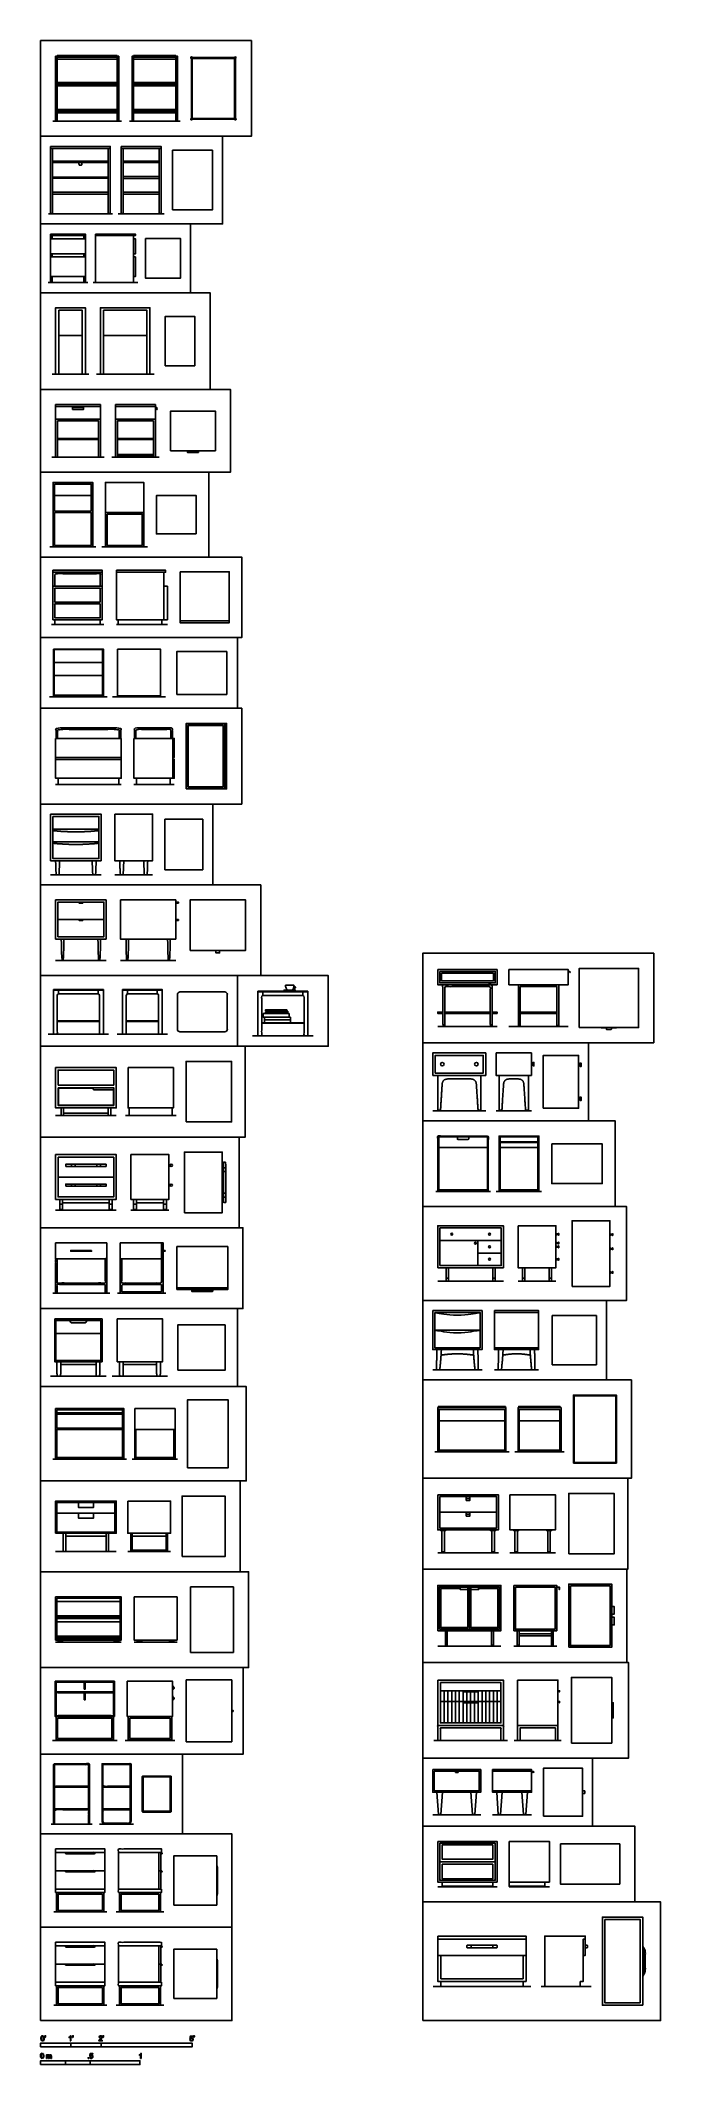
# Model space of a CAD drawing. Header units: millimetres. Extents: x 0.1 to 6.3, y -0.4 to 20.
import ezdxf

# ---------------------------------------------------------------- set-up
doc = ezdxf.new("R2010")
doc.units = ezdxf.units.MM
for name, color, linetype, true_color in [('2D$AG-DETAILS', 7, 'Continuous', 0x66ffff), ('2D$AG-DETAILS-DIAGRAM', 7, 'Continuous', 0xccff66), ('2D$AG-DIAGRAM', 7, 'Continuous', 0xfecc66), ('2D$AG-FURNITURE', 7, 'Continuous', 0x66ccff), ('2D$N-SYMB', 7, 'Continuous', 0x800040), ('2D$X-VPRT', 6, 'Continuous', 0xff00ff), ('AG-DETAIL', 7, 'Continuous', 0x66ffff), ('AG-DETAILS', 7, 'Continuous', 0x66ffff), ('AG-DIAGRAM', 7, 'Continuous', 0xfecc66), ('AG-FURNITURE', 7, 'Continuous', 0x66ccff), ('AG-OBJECTS', 7, 'Continuous', 0x66ff66), ('X-VPRT', 6, 'Continuous', 0xff00ff)]:
    doc.layers.add(name, color=color, linetype=linetype, true_color=true_color)

msp = doc.modelspace()

# ---------------------------------------------------------------- linework, layer by layer
at = {"layer": '2D$AG-DETAILS'}
for points in [[(4.096, 10.625), (4.617, 10.625), (4.617, 10.548), (4.096, 10.548)], [(5.392, 4.457), (5.392, 3.854), (5.792, 3.854), (5.792, 4.457)]]:
    msp.add_lwpolyline(points, close=True, dxfattribs=at)
for points in [[(0.255, 8.301), (0.283, 8.301)], [(0.781, 8.301), (0.752, 8.301)], [(0.996, 8.301), (1.025, 8.301)], [(1.327, 8.301), (1.298, 8.301)], [(4.141, 7.555), (4.166, 7.555)], [(4.636, 7.555), (4.611, 7.555)], [(4.91, 7.555), (4.935, 7.555)], [(5.202, 7.555), (5.177, 7.555)], [(4.628, 7.21), (5.073, 7.21)], [(4.628, 6.854), (5.073, 6.854)], [(4.1, 4.799), (4.125, 4.799)], [(4.627, 4.799), (4.601, 4.799)], [(4.834, 4.799), (4.86, 4.799)], [(5.19, 4.799), (5.165, 4.799)], [(0.226, 4.155), (0.861, 4.155)], [(0.226, 3.95), (0.861, 3.95)], [(4.122, 3.4), (4.122, 3.292)], [(4.122, 3.292), (4.122, 3.076)], [(4.16, 3.4), (4.16, 3.292)], [(4.16, 3.292), (4.16, 3.076)], [(4.198, 3.4), (4.198, 3.292)], [(4.198, 3.292), (4.198, 3.076)], [(4.236, 3.4), (4.236, 3.292)], [(4.236, 3.292), (4.236, 3.076)], [(4.274, 3.4), (4.274, 3.292)], [(4.274, 3.292), (4.274, 3.076)], [(4.312, 3.387), (4.312, 3.292)], [(4.312, 3.279), (4.312, 3.076)], [(4.35, 3.387), (4.35, 3.292)], [(4.35, 3.279), (4.35, 3.076)], [(4.388, 3.387), (4.388, 3.292)], [(4.388, 3.279), (4.388, 3.076)], [(4.427, 3.387), (4.427, 3.292)], [(4.427, 3.279), (4.427, 3.076)], [(4.465, 3.387), (4.465, 3.292)], [(4.465, 3.279), (4.465, 3.076)], [(4.503, 3.4), (4.503, 3.292)], [(4.503, 3.292), (4.503, 3.076)], [(4.541, 3.4), (4.541, 3.292)], [(4.541, 3.292), (4.541, 3.076)], [(4.579, 3.4), (4.579, 3.292)], [(4.579, 3.292), (4.579, 3.076)], [(4.617, 3.4), (4.617, 3.292)], [(4.617, 3.292), (4.617, 3.076)], [(4.655, 3.4), (4.655, 3.292)], [(4.655, 3.292), (4.655, 3.076)], [(4.609, 2.591), (5.002, 2.591)], [(4.609, 2.392), (5.002, 2.392)], [(1.252, 1.771), (0.845, 1.771)], [(1.252, 1.402), (0.845, 1.402)], [(1.252, 0.831), (0.845, 0.831)], [(1.252, 0.463), (0.845, 0.463)]]:
    msp.add_lwpolyline(points, dxfattribs=at)
at = {"layer": '2D$AG-DETAILS-DIAGRAM'}
for points in [[(4.394, 0.81), (4.394, 0.838)], [(4.611, 0.81), (4.611, 0.838)]]:
    msp.add_lwpolyline(points, dxfattribs=at)
for points, weights, knots in [([(0.96, 2.437), (0.962, 2.437), (0.962, 2.44), (0.962, 2.546), (0.962, 2.652), (0.962, 2.655), (0.96, 2.655), (0.826, 2.655), (0.692, 2.655), (0.689, 2.655), (0.689, 2.652), (0.689, 2.546), (0.689, 2.44), (0.689, 2.437), (0.692, 2.437), (0.826, 2.437), (0.96, 2.437)], [1, 0.707106781187, 1, 1, 1, 0.707106781189, 1, 1, 1, 0.707106781184, 1, 1, 1, 0.707106781188, 1, 1, 1], [0, 0, 0, 0.013476, 0.013476, 0.711874, 0.711874, 0.72535, 0.72535, 1.833192, 1.833192, 1.846668, 1.846668, 2.545066, 2.545066, 2.558542, 2.558542, 2.870059, 2.870059, 2.870059]), ([(1.23, 2.531), (1.177, 2.531), (1.096, 2.531), (1.093, 2.531), (1.093, 2.528), (1.093, 2.394), (1.093, 2.191), (1.093, 2.188), (1.096, 2.188), (1.177, 2.188), (1.23, 2.188), (1.283, 2.188), (1.364, 2.188), (1.366, 2.188), (1.366, 2.191), (1.366, 2.394), (1.366, 2.528), (1.366, 2.531), (1.364, 2.531), (1.283, 2.531), (1.23, 2.531)], [1, 1, 1, 0.707106781189, 1, 1, 1, 0.707106781184, 1, 1, 1, 1, 1, 0.707106781184, 1, 1, 1, 0.707106781189, 1, 1, 1], [-0.362182, -0.362182, -0.362182, -0.01249, -0.01249, 0.000986, 0.000986, 1.108828, 1.108828, 1.122304, 1.122304, 1.471996, 1.471996, 1.821688, 1.821688, 1.835164, 1.835164, 2.943005, 2.943005, 2.956482, 2.956482, 3.306174, 3.306174, 3.306174]), ([(0.689, 2.213), (0.689, 2.21), (0.692, 2.21), (0.826, 2.21), (0.96, 2.21), (0.962, 2.21), (0.962, 2.213), (0.962, 2.319), (0.962, 2.425), (0.962, 2.428), (0.96, 2.428), (0.826, 2.428), (0.692, 2.428), (0.689, 2.428), (0.689, 2.425), (0.689, 2.319), (0.689, 2.213)], [1, 0.707106781186, 1, 1, 1, 0.70710678119, 1, 1, 1, 0.707106781186, 1, 1, 1, 0.707106781187, 1, 1, 1], [0, 0, 0, 0.013476, 0.013476, 0.324993, 0.324993, 0.338469, 0.338469, 1.041124, 1.041124, 1.0546, 1.0546, 1.366116, 1.366116, 1.379592, 1.379592, 2.082247, 2.082247, 2.082247])]:
    msp.add_rational_spline(points, weights, degree=2, knots=knots, dxfattribs=at)
at = {"layer": '2D$AG-DIAGRAM'}
for points in [[(0.184, 19.208), (0.877, 19.208)], [(0.955, 19.208), (1.465, 19.208)], [(0.141, 18.274), (0.784, 18.274)], [(0.842, 18.274), (1.305, 18.274)], [(0.137, 17.582), (0.537, 17.582)], [(0.591, 17.582), (1.039, 17.582)], [(0.155, 14.919), (0.618, 14.919)], [(0.676, 14.919), (1.138, 14.919)], [(0.17, 14.138), (0.697, 14.138)], [(0.824, 14.138), (1.338, 14.138)], [(0.213, 12.526), (0.873, 12.526)], [(1.001, 12.526), (1.407, 12.526)], [(0.162, 11.618), (0.67, 11.618)], [(0.808, 11.618), (1.189, 11.618)], [(0.213, 10.97), (0.721, 10.97)], [(0.213, 10.754), (0.721, 10.754)], [(0.864, 10.754), (1.422, 10.754)], [(4.058, 10.091), (4.655, 10.091)], [(4.774, 10.091), (5.371, 10.091)], [(0.213, 9.192), (0.823, 9.192)], [(0.915, 9.192), (1.424, 9.192)], [(4.007, 9.24), (4.541, 9.24)], [(4.644, 9.24), (5, 9.24)], [(4.037, 8.427), (4.588, 8.427)], [(4.647, 8.427), (5.103, 8.427)], [(0.213, 8.24), (0.823, 8.24)], [(0.971, 8.24), (1.352, 8.24)], [(0.184, 7.402), (0.757, 7.402)], [(0.836, 7.402), (1.322, 7.402)], [(4.058, 7.523), (4.719, 7.523)], [(4.866, 7.523), (5.247, 7.523)], [(4.007, 6.632), (4.503, 6.632)], [(4.628, 6.632), (5.073, 6.632)], [(0.186, 5.733), (0.926, 5.733)], [(0.984, 5.733), (1.439, 5.733)], [(4.027, 5.806), (4.776, 5.806)], [(4.832, 5.806), (5.331, 5.806)], [(0.213, 4.801), (0.823, 4.801)], [(0.938, 4.801), (1.37, 4.801)], [(4.058, 4.79), (4.668, 4.79)], [(4.784, 4.79), (5.241, 4.79)], [(0.213, 3.887), (0.873, 3.887)], [(1.002, 3.887), (1.434, 3.887)], [(4.058, 3.85), (4.693, 3.85)], [(4.824, 3.85), (5.255, 3.85)], [(0.181, 2.898), (0.832, 2.898)], [(0.912, 2.898), (1.411, 2.898)], [(4.018, 2.898), (4.759, 2.898)], [(4.827, 2.898), (5.301, 2.898)], [(0.167, 2.055), (0.579, 2.055)], [(0.655, 2.055), (0.997, 2.055)], [(4.007, 2.149), (4.49, 2.149)], [(4.609, 2.149), (5.002, 2.149)], [(4.058, 1.425), (4.655, 1.425)], [(4.775, 1.425), (5.182, 1.425)], [(0.193, 1.171), (0.729, 1.171)], [(0.822, 1.171), (1.3, 1.171)], [(4.011, 0.421), (4.995, 0.421)], [(5.099, 0.421), (5.601, 0.421)], [(0.193, 0.231), (0.729, 0.231)], [(0.822, 0.231), (1.3, 0.231)]]:
    msp.add_lwpolyline(points, dxfattribs=at)
at = {"layer": '2D$AG-FURNITURE'}
msp.add_line((0.714, 15.265), (1.1, 15.265), dxfattribs=at)
for points in [[(0.213, 19.208), (0.213, 19.862), (0.229, 19.862), (0.229, 19.208)], [(0.832, 19.868), (0.229, 19.868), (0.229, 19.852), (0.832, 19.852)], [(0.229, 19.852), (0.832, 19.852), (0.832, 19.833), (0.229, 19.833)], [(0.848, 19.208), (0.848, 19.862), (0.832, 19.862), (0.832, 19.208)], [(0.982, 19.208), (0.982, 19.862), (0.997, 19.862), (0.997, 19.208)], [(1.423, 19.868), (0.997, 19.868), (0.997, 19.852), (1.423, 19.852)], [(0.997, 19.852), (1.423, 19.852), (1.423, 19.833), (0.997, 19.833)], [(1.439, 19.208), (1.439, 19.862), (1.423, 19.862), (1.423, 19.208)], [(0.832, 19.596), (0.229, 19.596), (0.229, 19.581), (0.832, 19.581)], [(0.229, 19.581), (0.832, 19.581), (0.832, 19.562), (0.229, 19.562)], [(1.423, 19.596), (0.997, 19.596), (0.997, 19.581), (1.423, 19.581)], [(0.997, 19.581), (1.423, 19.581), (1.423, 19.562), (0.997, 19.562)], [(0.832, 19.325), (0.229, 19.325), (0.229, 19.309), (0.832, 19.309)], [(0.229, 19.309), (0.832, 19.309), (0.832, 19.29), (0.229, 19.29)], [(1.423, 19.325), (0.997, 19.325), (0.997, 19.309), (1.423, 19.309)], [(0.997, 19.309), (1.423, 19.309), (1.423, 19.29), (0.997, 19.29)], [(0.162, 18.954), (0.762, 18.954), (0.762, 18.934), (0.162, 18.934)], [(0.162, 18.934), (0.181, 18.934), (0.181, 18.279), (0.162, 18.279)], [(0.181, 18.791), (0.743, 18.791), (0.743, 18.804), (0.181, 18.804)], [(0.762, 18.934), (0.743, 18.934), (0.743, 18.279), (0.762, 18.279)], [(0.873, 18.954), (1.273, 18.954), (1.273, 18.934), (0.873, 18.934)], [(0.873, 18.934), (0.892, 18.934), (0.892, 18.279), (0.873, 18.279)], [(0.892, 18.791), (1.254, 18.791), (1.254, 18.804), (0.892, 18.804)], [(1.273, 18.934), (1.254, 18.934), (1.254, 18.279), (1.273, 18.279)], [(1.39, 18.314), (1.79, 18.314), (1.79, 18.914), (1.39, 18.914)], [(0.181, 18.633), (0.743, 18.633), (0.743, 18.645), (0.181, 18.645)], [(0.892, 18.63), (1.254, 18.63), (1.254, 18.649), (0.892, 18.649)], [(0.181, 18.474), (0.743, 18.474), (0.743, 18.493), (0.181, 18.493)], [(0.892, 18.474), (1.254, 18.474), (1.254, 18.493), (0.892, 18.493)], [(0.165, 18.279), (0.179, 18.279), (0.179, 18.274), (0.165, 18.274)], [(0.76, 18.279), (0.746, 18.279), (0.746, 18.274), (0.76, 18.274)], [(0.876, 18.279), (0.89, 18.279), (0.89, 18.274), (0.876, 18.274)], [(1.271, 18.279), (1.257, 18.279), (1.257, 18.274), (1.271, 18.274)], [(0.162, 18.071), (0.512, 18.071), (0.512, 18.055), (0.162, 18.055)], [(0.178, 18.055), (0.178, 18.024), (0.162, 18.024), (0.162, 18.055)], [(0.162, 18.024), (0.512, 18.024), (0.512, 17.871), (0.162, 17.871)], [(0.512, 18.055), (0.512, 18.024), (0.496, 18.024), (0.496, 18.055)], [(0.615, 18.071), (1.015, 18.071), (1.015, 18.055), (0.615, 18.055)], [(0.615, 18.055), (0.615, 17.582), (0.996, 17.582), (0.996, 18.055)], [(0.996, 17.871), (0.996, 18.024), (1.015, 18.024), (1.015, 17.871)], [(1.118, 18.026), (1.118, 17.626), (1.468, 17.626), (1.468, 18.026)], [(0.178, 17.871), (0.178, 17.84), (0.162, 17.84), (0.162, 17.871)], [(0.162, 17.84), (0.512, 17.84), (0.512, 17.643), (0.162, 17.643)], [(0.512, 17.871), (0.512, 17.84), (0.496, 17.84), (0.496, 17.871)], [(0.996, 17.643), (0.996, 17.84), (1.015, 17.84), (1.015, 17.643)], [(0.178, 17.643), (0.178, 17.582), (0.162, 17.582), (0.162, 17.643)], [(0.512, 17.643), (0.512, 17.582), (0.496, 17.582), (0.496, 17.643)], [(0.187, 14.919), (0.187, 15.569), (0.587, 15.569), (0.587, 14.919)], [(0.202, 15.553), (0.202, 15.281), (0.571, 15.281), (0.571, 15.553)], [(0.714, 14.919), (0.714, 15.569), (1.1, 15.569), (1.1, 14.919)], [(1.627, 15.051), (1.627, 15.437), (1.227, 15.437), (1.227, 15.051)], [(0.202, 15.265), (0.202, 14.935), (0.571, 14.935), (0.571, 15.265)], [(0.73, 15.25), (0.73, 14.935), (1.084, 14.935), (1.084, 15.25)], [(0.186, 14.684), (0.681, 14.684), (0.681, 14.665), (0.186, 14.665)], [(0.824, 14.684), (1.319, 14.684), (1.319, 14.665), (0.824, 14.665)], [(0.186, 14.523), (0.186, 14.186), (0.681, 14.186), (0.681, 14.523)], [(0.824, 14.665), (0.824, 14.186), (1.3, 14.186), (1.3, 14.665)], [(1.3, 14.186), (1.338, 14.186), (1.338, 14.523), (1.3, 14.523)], [(1.465, 14.67), (1.465, 14.175), (1.96, 14.175), (1.96, 14.67)], [(0.205, 14.186), (0.205, 14.138), (0.662, 14.138), (0.662, 14.186)], [(1.281, 14.186), (1.281, 14.138), (0.843, 14.138), (0.843, 14.186)], [(1.96, 14.175), (1.465, 14.175), (1.465, 14.156), (1.96, 14.156)], [(1.527, 12.482), (1.917, 12.482), (1.917, 13.142), (1.527, 13.142)], [(1.917, 13.142), (1.917, 12.482), (1.933, 12.482), (1.933, 13.142)], [(0.213, 12.99), (0.873, 12.99), (0.873, 12.799), (0.213, 12.799)], [(1.001, 12.99), (1.391, 12.99), (1.391, 12.59), (1.001, 12.59)], [(0.213, 12.78), (0.873, 12.78), (0.873, 12.59), (0.213, 12.59)], [(0.848, 12.59), (0.848, 12.526), (0.238, 12.526), (0.238, 12.59)], [(1.366, 12.59), (1.366, 12.526), (1.026, 12.526), (1.026, 12.59)], [(0.162, 12.228), (0.67, 12.228), (0.67, 11.758), (0.162, 11.758)], [(0.185, 12.205), (0.648, 12.205), (0.648, 11.78), (0.185, 11.78)], [(0.808, 12.228), (0.808, 11.758), (1.189, 11.758), (1.189, 12.228)], [(1.312, 11.669), (1.693, 11.669), (1.693, 12.177), (1.312, 12.177)], [(0.213, 10.97), (0.721, 10.97), (0.721, 11.364), (0.213, 11.364)], [(0.235, 10.993), (0.699, 10.993), (0.699, 11.342), (0.235, 11.342)], [(0.448, 11.342), (0.486, 11.342), (0.486, 11.332), (0.448, 11.332)], [(0.864, 11.364), (1.422, 11.364), (1.422, 10.97), (0.864, 10.97)], [(1.422, 11.332), (1.448, 11.332), (1.448, 11.342), (1.422, 11.342)], [(1.565, 10.856), (2.124, 10.856), (2.124, 11.364), (1.565, 11.364)], [(0.448, 11.167), (0.486, 11.167), (0.486, 11.158), (0.448, 11.158)], [(1.422, 11.158), (1.448, 11.158), (1.448, 11.167), (1.422, 11.167)], [(1.825, 10.856), (1.863, 10.856), (1.863, 10.831), (1.825, 10.831)], [(4.058, 10.663), (4.655, 10.663), (4.655, 10.51), (4.058, 10.51)], [(4.077, 10.644), (4.636, 10.644), (4.636, 10.529), (4.077, 10.529)], [(4.357, 10.644), (4.281, 10.644), (4.281, 10.64), (4.331, 10.64), (4.331, 10.634), (4.357, 10.634), (4.382, 10.634), (4.382, 10.64), (4.433, 10.64), (4.433, 10.644)], [(4.774, 10.663), (5.371, 10.663), (5.371, 10.51), (4.774, 10.51)], [(5.482, 10.078), (6.079, 10.078), (6.079, 10.675), (5.482, 10.675)], [(5.276, 10.101), (5.276, 10.51), (4.869, 10.51), (4.869, 10.101), (4.888, 10.101), (4.888, 10.491), (5.256, 10.491), (5.256, 10.101)], [(4.111, 10.101), (4.126, 10.101), (4.126, 10.091), (4.111, 10.091)], [(4.587, 10.101), (4.602, 10.101), (4.602, 10.091), (4.587, 10.091)], [(4.871, 10.101), (4.886, 10.101), (4.886, 10.091), (4.871, 10.091)], [(5.259, 10.101), (5.273, 10.101), (5.273, 10.091), (5.259, 10.091)], [(4.007, 9.596), (4.541, 9.596), (4.541, 9.824), (4.007, 9.824)], [(4.033, 9.621), (4.515, 9.621), (4.515, 9.799), (4.033, 9.799)], [(4.644, 9.824), (5, 9.824), (5, 9.596), (4.644, 9.596)], [(5.119, 9.266), (5.474, 9.266), (5.474, 9.799), (5.119, 9.799)], [(0.213, 9.675), (0.213, 9.269), (0.823, 9.269), (0.823, 9.675)], [(0.941, 9.675), (0.941, 9.269), (1.398, 9.269), (1.398, 9.675)], [(1.526, 9.129), (1.983, 9.129), (1.983, 9.738), (1.526, 9.738)], [(5.016, 9.693), (5.025, 9.693), (5.025, 9.728), (5.016, 9.728)], [(0.238, 9.472), (0.238, 9.294), (0.797, 9.294), (0.797, 9.472)], [(0.292, 9.269), (0.267, 9.269), (0.267, 9.192), (0.292, 9.192)], [(0.743, 9.269), (0.769, 9.269), (0.769, 9.192), (0.743, 9.192)], [(1.385, 9.269), (0.953, 9.269), (0.953, 9.192), (1.385, 9.192)], [(4.062, 9.247), (4.08, 9.247), (4.08, 9.24), (4.062, 9.24)], [(4.486, 9.247), (4.468, 9.247), (4.468, 9.24), (4.486, 9.24)], [(4.68, 9.247), (4.698, 9.247), (4.698, 9.24), (4.68, 9.24)], [(4.964, 9.247), (4.946, 9.247), (4.946, 9.24), (4.964, 9.24)], [(4.068, 8.977), (4.557, 8.977), (4.557, 8.446), (4.068, 8.446)], [(5.075, 8.437), (5.075, 8.986), (4.675, 8.986), (4.675, 8.437), (4.675, 8.427), (4.684, 8.427), (4.684, 8.437), (5.065, 8.437), (5.065, 8.427), (5.075, 8.427)], [(4.684, 8.977), (5.065, 8.977), (5.065, 8.446), (4.684, 8.446)], [(0.213, 8.799), (0.213, 8.348), (0.823, 8.348), (0.823, 8.799)], [(0.238, 8.773), (0.238, 8.373), (0.797, 8.373), (0.797, 8.773)], [(0.971, 8.799), (0.971, 8.348), (1.352, 8.348), (1.352, 8.799)], [(1.508, 8.214), (1.889, 8.214), (1.889, 8.824), (1.508, 8.824)], [(5.065, 8.92), (5.065, 8.929), (4.684, 8.929), (4.684, 8.92)], [(5.205, 8.907), (5.205, 8.507), (5.713, 8.507), (5.713, 8.907)], [(0.315, 8.68), (0.721, 8.68), (0.721, 8.702), (0.315, 8.702)], [(1.889, 8.657), (1.889, 8.638), (1.902, 8.638), (1.902, 8.657)], [(0.315, 8.48), (0.721, 8.48), (0.721, 8.502), (0.315, 8.502)], [(1.889, 8.382), (1.889, 8.401), (1.902, 8.401), (1.902, 8.382)], [(0.255, 8.348), (0.255, 8.246), (0.283, 8.246), (0.283, 8.348)], [(0.258, 8.246), (0.28, 8.246), (0.277, 8.24), (0.261, 8.24)], [(0.781, 8.348), (0.781, 8.246), (0.752, 8.246), (0.752, 8.348)], [(0.778, 8.246), (0.755, 8.246), (0.758, 8.24), (0.775, 8.24)], [(0.996, 8.348), (0.996, 8.246), (1.025, 8.246), (1.025, 8.348)], [(1, 8.246), (1.022, 8.246), (1.019, 8.24), (1.002, 8.24)], [(4.058, 7.66), (4.719, 7.66), (4.719, 8.082), (4.058, 8.082)], [(4.08, 7.682), (4.696, 7.682), (4.696, 8.06), (4.08, 8.06)], [(4.866, 8.082), (4.866, 7.66), (5.247, 7.66), (5.247, 8.082)], [(5.409, 7.472), (5.79, 7.472), (5.79, 8.133), (5.409, 8.133)], [(0.213, 7.91), (0.213, 7.751), (0.727, 7.751), (0.727, 7.91)], [(0.575, 7.835), (0.365, 7.835), (0.365, 7.826), (0.575, 7.826)], [(0.863, 7.91), (0.863, 7.751), (1.279, 7.751), (1.279, 7.91)], [(1.279, 7.751), (1.279, 7.91), (1.295, 7.91), (1.295, 7.751)], [(1.314, 7.835), (1.295, 7.835), (1.295, 7.826), (1.314, 7.826)], [(1.431, 7.872), (1.431, 7.456), (1.945, 7.456), (1.945, 7.872)], [(4.166, 7.523), (4.141, 7.523), (4.141, 7.66), (4.166, 7.66)], [(4.611, 7.523), (4.636, 7.523), (4.636, 7.66), (4.611, 7.66)], [(4.935, 7.523), (4.91, 7.523), (4.91, 7.66), (4.935, 7.66)], [(5.177, 7.523), (5.202, 7.523), (5.202, 7.66), (5.177, 7.66)], [(1.431, 7.44), (1.945, 7.44), (1.945, 7.456), (1.431, 7.456)], [(4.007, 7.229), (4.503, 7.229), (4.503, 6.835), (4.007, 6.835)], [(4.027, 7.21), (4.484, 7.21), (4.484, 6.854), (4.027, 6.854)], [(4.027, 7.21), (4.484, 7.21), (4.484, 6.854), (4.027, 6.854)], [(4.628, 7.229), (4.628, 6.835), (5.073, 6.835), (5.073, 7.229)], [(5.21, 6.682), (5.654, 6.682), (5.654, 7.178), (5.21, 7.178)], [(1.541, 5.644), (1.948, 5.644), (1.948, 6.33), (1.541, 6.33)], [(5.423, 5.692), (5.855, 5.692), (5.855, 6.378), (5.423, 6.378)], [(5.429, 5.698), (5.848, 5.698), (5.848, 6.371), (5.429, 6.371)], [(0.213, 6.241), (0.899, 6.241), (0.899, 6.032), (0.213, 6.032)], [(0.226, 6.228), (0.886, 6.228), (0.886, 6.044), (0.226, 6.044)], [(1.009, 6.241), (1.415, 6.241), (1.415, 6.032), (1.009, 6.032)], [(4.744, 6.251), (4.058, 6.251), (4.058, 5.809), (4.744, 5.809)], [(4.738, 6.263), (4.065, 6.263), (4.065, 6.251), (4.738, 6.251)], [(4.731, 6.232), (4.731, 6.117), (4.071, 6.117), (4.071, 6.232)], [(4.731, 6.232), (4.071, 6.232), (4.071, 5.822), (4.731, 5.822)], [(5.298, 6.251), (4.866, 6.251), (4.866, 5.809), (5.298, 5.809)], [(5.291, 6.263), (4.872, 6.263), (4.872, 6.251), (5.291, 6.251)], [(5.285, 6.232), (5.285, 6.117), (4.878, 6.117), (4.878, 6.232)], [(5.285, 6.232), (4.878, 6.232), (4.878, 5.822), (5.285, 5.822)], [(0.224, 5.737), (0.214, 5.737), (0.215, 5.733), (0.224, 5.733)], [(0.888, 5.737), (0.898, 5.737), (0.897, 5.733), (0.888, 5.733)], [(1.02, 5.737), (1.01, 5.737), (1.011, 5.733), (1.019, 5.733)], [(1.404, 5.737), (1.414, 5.737), (1.413, 5.733), (1.404, 5.733)], [(4.07, 5.809), (4.06, 5.809), (4.06, 5.806), (4.069, 5.806)], [(4.733, 5.809), (4.743, 5.809), (4.742, 5.806), (4.734, 5.806)], [(4.877, 5.809), (4.867, 5.809), (4.868, 5.806), (4.876, 5.806)], [(5.286, 5.809), (5.296, 5.809), (5.295, 5.806), (5.287, 5.806)], [(0.213, 4.985), (0.823, 4.985), (0.823, 5.309), (0.213, 5.309)], [(0.938, 5.309), (0.938, 4.985), (1.37, 4.985), (1.37, 5.309)], [(1.485, 4.75), (1.917, 4.75), (1.917, 5.36), (1.485, 5.36)], [(4.058, 5.374), (4.058, 5.019), (4.668, 5.019), (4.668, 5.374)], [(4.077, 5.355), (4.077, 5.038), (4.649, 5.038), (4.649, 5.355)], [(4.382, 5.355), (4.344, 5.355), (4.344, 5.317), (4.382, 5.317)], [(4.784, 5.374), (4.784, 5.019), (5.241, 5.019), (5.241, 5.374)], [(5.375, 4.777), (5.832, 4.777), (5.832, 5.387), (5.375, 5.387)], [(0.226, 4.998), (0.81, 4.998), (0.81, 5.296), (0.226, 5.296)], [(0.594, 5.296), (0.442, 5.296), (0.442, 5.246), (0.594, 5.246)], [(0.594, 5.188), (0.442, 5.188), (0.442, 5.138), (0.594, 5.138)], [(4.382, 5.197), (4.344, 5.197), (4.344, 5.158), (4.382, 5.158)], [(0.315, 4.985), (0.315, 4.801), (0.289, 4.801), (0.289, 4.985)], [(0.721, 4.985), (0.721, 4.801), (0.746, 4.801), (0.746, 4.985)], [(4.138, 5.019), (4.087, 5.019), (4.087, 5.012), (4.138, 5.012)], [(4.588, 5.019), (4.639, 5.019), (4.639, 5.012), (4.588, 5.012)], [(4.873, 5.019), (4.822, 5.019), (4.822, 5.012), (4.873, 5.012)], [(5.152, 5.019), (5.203, 5.019), (5.203, 5.012), (5.152, 5.012)], [(0.213, 4.344), (0.873, 4.344), (0.873, 3.909), (0.213, 3.909)], [(0.226, 4.331), (0.861, 4.331), (0.861, 3.922), (0.226, 3.922)], [(1.002, 4.344), (1.434, 4.344), (1.434, 3.909), (1.002, 3.909)], [(1.57, 3.785), (2.002, 3.785), (2.002, 4.445), (1.57, 4.445)], [(4.058, 4.003), (4.693, 4.003), (4.693, 4.46), (4.058, 4.46)], [(4.074, 4.019), (4.677, 4.019), (4.677, 4.444), (4.074, 4.444)], [(4.36, 4.419), (4.36, 4.444), (4.284, 4.444), (4.284, 4.419)], [(4.392, 4.419), (4.392, 4.444), (4.468, 4.444), (4.468, 4.419)], [(4.824, 4.46), (4.824, 4.003), (5.255, 4.003), (5.255, 4.46)], [(4.839, 4.444), (4.839, 4.019), (5.239, 4.019), (5.239, 4.444)], [(5.376, 3.838), (5.808, 3.838), (5.808, 4.473), (5.376, 4.473)], [(5.808, 4.171), (5.834, 4.171), (5.834, 4.247), (5.808, 4.247)], [(5.808, 4.063), (5.834, 4.063), (5.834, 4.139), (5.808, 4.139)], [(0.27, 3.909), (0.251, 3.909), (0.251, 3.899), (0.27, 3.899)], [(0.816, 3.909), (0.835, 3.909), (0.835, 3.899), (0.816, 3.899)], [(1.066, 3.909), (1.047, 3.909), (1.047, 3.899), (1.066, 3.899)], [(1.371, 3.909), (1.39, 3.909), (1.39, 3.899), (1.371, 3.899)], [(4.154, 4.003), (4.134, 4.003), (4.134, 3.86), (4.154, 3.86)], [(4.598, 4.003), (4.617, 4.003), (4.617, 3.86), (4.598, 3.86)], [(5.201, 3.952), (5.201, 3.971), (4.878, 3.971), (4.878, 3.952)], [(0.208, 3.495), (0.805, 3.495), (0.805, 3.14), (0.208, 3.14)], [(0.511, 3.486), (0.501, 3.486), (0.501, 3.416), (0.511, 3.416)], [(0.933, 3.495), (1.39, 3.495), (1.39, 3.14), (0.933, 3.14)], [(1.527, 2.886), (1.984, 2.886), (1.984, 3.508), (1.527, 3.508)], [(4.058, 3.507), (4.719, 3.507), (4.719, 3.05), (4.058, 3.05)], [(4.084, 3.482), (4.693, 3.482), (4.693, 3.076), (4.084, 3.076)], [(4.861, 3.507), (5.267, 3.507), (5.267, 3.05), (4.861, 3.05)], [(5.402, 2.872), (5.808, 2.872), (5.808, 3.533), (5.402, 3.533)], [(0.511, 3.379), (0.501, 3.379), (0.501, 3.309), (0.511, 3.309)], [(4.465, 3.4), (4.312, 3.4), (4.312, 3.387), (4.465, 3.387)], [(4.465, 3.292), (4.312, 3.292), (4.312, 3.279), (4.465, 3.279)], [(5.808, 3.126), (5.824, 3.126), (5.824, 3.279), (5.808, 3.279)], [(0.217, 3.14), (0.217, 2.905), (0.795, 2.905), (0.795, 3.14)], [(0.233, 3.124), (0.233, 2.92), (0.779, 2.92), (0.779, 3.124)], [(0.942, 3.14), (0.942, 2.905), (1.381, 2.905), (1.381, 3.14)], [(0.958, 3.124), (0.958, 2.92), (1.365, 2.92), (1.365, 3.124)], [(1.999, 3.192), (1.999, 3.202), (1.984, 3.202), (1.984, 3.192)], [(0.219, 2.905), (0.233, 2.905), (0.233, 2.898), (0.219, 2.898)], [(0.793, 2.905), (0.779, 2.905), (0.779, 2.898), (0.793, 2.898)], [(0.944, 2.905), (0.958, 2.905), (0.958, 2.898), (0.944, 2.898)], [(1.379, 2.905), (1.365, 2.905), (1.365, 2.898), (1.379, 2.898)], [(4.861, 2.898), (4.861, 3.05), (5.267, 3.05), (5.267, 2.898), (5.242, 2.898), (5.242, 3.025), (4.886, 3.025), (4.886, 2.898)], [(4.007, 2.606), (4.49, 2.606), (4.49, 2.377), (4.007, 2.377)], [(4.022, 2.591), (4.475, 2.591), (4.475, 2.392), (4.022, 2.392)], [(4.609, 2.606), (4.609, 2.377), (5.002, 2.377), (5.002, 2.606)], [(5.121, 2.136), (5.515, 2.136), (5.515, 2.618), (5.121, 2.618)], [(4.058, 1.882), (4.655, 1.882), (4.655, 1.472), (4.058, 1.472)], [(4.077, 1.863), (4.636, 1.863), (4.636, 1.491), (4.077, 1.491)], [(4.611, 1.849), (4.103, 1.849), (4.103, 1.702), (4.611, 1.702)], [(4.775, 1.882), (4.775, 1.472), (5.182, 1.472), (5.182, 1.882)], [(5.889, 1.45), (5.889, 1.856), (5.293, 1.856), (5.293, 1.45)], [(0.213, 1.806), (0.708, 1.806), (0.708, 1.771), (0.213, 1.771)], [(0.213, 1.771), (0.213, 1.402), (0.708, 1.402), (0.708, 1.771)], [(1.252, 1.587), (1.252, 1.771), (1.271, 1.771), (1.271, 1.587)], [(1.402, 1.241), (1.834, 1.241), (1.834, 1.736), (1.402, 1.736)], [(4.636, 1.491), (4.077, 1.491), (4.077, 1.677), (4.636, 1.677)], [(4.611, 1.506), (4.103, 1.506), (4.103, 1.652), (4.611, 1.652)], [(1.252, 1.402), (1.252, 1.587), (1.271, 1.587), (1.271, 1.402)], [(4.775, 1.472), (4.775, 1.43), (5.134, 1.43), (5.134, 1.472)], [(0.213, 1.402), (0.708, 1.402), (0.708, 1.368), (0.213, 1.368)], [(0.699, 1.368), (0.699, 1.171), (0.223, 1.171), (0.223, 1.368)], [(0.683, 1.352), (0.683, 1.187), (0.238, 1.187), (0.238, 1.352)], [(1.268, 1.368), (1.268, 1.171), (0.855, 1.171), (0.855, 1.368)], [(1.252, 1.352), (1.252, 1.187), (0.871, 1.187), (0.871, 1.352)], [(6.121, 0.231), (5.714, 0.231), (5.714, 1.12), (6.121, 1.12)], [(6.095, 0.256), (5.74, 0.256), (5.74, 1.094), (6.095, 1.094)], [(0.213, 0.866), (0.708, 0.866), (0.708, 0.831), (0.213, 0.831)], [(0.213, 0.831), (0.213, 0.463), (0.708, 0.463), (0.708, 0.831)], [(1.252, 0.647), (1.252, 0.831), (1.271, 0.831), (1.271, 0.647)], [(4.058, 0.929), (4.058, 0.733), (4.947, 0.733), (4.947, 0.929)], [(5.49, 0.472), (5.522, 0.472), (5.522, 0.733), (5.522, 0.898), (5.541, 0.898), (5.541, 0.929), (5.134, 0.929), (5.134, 0.421), (5.49, 0.421)], [(5.522, 0.898), (5.522, 0.733), (5.541, 0.733), (5.541, 0.898)], [(1.252, 0.463), (1.252, 0.647), (1.271, 0.647), (1.271, 0.463)], [(1.402, 0.301), (1.834, 0.301), (1.834, 0.796), (1.402, 0.796)], [(4.058, 0.733), (4.058, 0.472), (4.947, 0.472), (4.947, 0.733)], [(0.213, 0.463), (0.708, 0.463), (0.708, 0.428), (0.213, 0.428)], [(0.699, 0.428), (0.699, 0.231), (0.223, 0.231), (0.223, 0.428)], [(0.683, 0.412), (0.683, 0.247), (0.238, 0.247), (0.238, 0.412)], [(1.268, 0.428), (1.268, 0.231), (0.855, 0.231), (0.855, 0.428)], [(1.252, 0.412), (1.252, 0.247), (0.871, 0.247), (0.871, 0.412)]]:
    msp.add_lwpolyline(points, close=True, dxfattribs=at)
for points in [[(0.178, 17.582), (0.496, 17.582)], [(0.202, 15.436), (0.571, 15.436)], [(0.213, 12.78), (0.213, 12.799)], [(0.873, 12.78), (0.873, 12.799)], [(0.185, 12.078), (0.648, 12.078)], [(0.185, 11.951), (0.648, 11.951)], [(0.235, 11.167), (0.699, 11.167)], [(0.283, 10.97), (0.27, 10.97)], [(4.109, 10.234), (4.058, 10.234), (4.058, 10.222), (4.109, 10.222)], [(4.585, 10.234), (4.128, 10.234)], [(4.128, 10.222), (4.585, 10.222)], [(4.604, 10.222), (4.655, 10.222), (4.655, 10.234), (4.604, 10.234)], [(5.256, 10.234), (4.888, 10.234)], [(4.888, 10.222), (5.256, 10.222)], [(0.797, 9.497), (0.797, 9.65), (0.238, 9.65), (0.238, 9.497)], [(0.797, 9.497), (0.238, 9.497)], [(0.238, 9.472), (0.797, 9.472)], [(0.238, 9.472), (0.238, 9.294), (0.797, 9.294), (0.797, 9.472)], [(0.797, 9.472), (0.238, 9.472)], [(0.292, 9.218), (0.743, 9.218)], [(4.068, 8.872), (4.557, 8.872)], [(4.684, 8.872), (5.065, 8.872)], [(0.238, 8.573), (0.797, 8.573)], [(0.371, 8.68), (0.371, 8.702)], [(0.409, 8.68), (0.409, 8.702)], [(0.627, 8.68), (0.627, 8.702)], [(0.665, 8.68), (0.665, 8.702)], [(1.367, 8.697), (1.352, 8.697), (1.352, 8.684), (1.367, 8.684)], [(1.924, 8.666), (1.902, 8.666)], [(1.924, 8.628), (1.902, 8.628)], [(0.371, 8.48), (0.371, 8.502)], [(0.409, 8.48), (0.409, 8.502)], [(0.627, 8.48), (0.627, 8.502)], [(0.665, 8.48), (0.665, 8.502)], [(1.367, 8.497), (1.352, 8.497), (1.352, 8.484), (1.367, 8.484)], [(1.924, 8.411), (1.902, 8.411)], [(1.924, 8.372), (1.902, 8.372)], [(0.752, 8.313), (0.518, 8.313), (0.283, 8.313)], [(1.298, 8.313), (1.162, 8.313), (1.025, 8.313)], [(4.08, 7.934), (4.696, 7.934)], [(4.461, 7.682), (4.461, 7.934)], [(4.461, 7.808), (4.696, 7.808)], [(4.027, 7.032), (4.484, 7.032)], [(0.213, 6.032), (0.213, 5.737), (0.899, 5.737), (0.899, 6.032)], [(0.226, 6.032), (0.226, 5.75), (0.886, 5.75), (0.886, 6.032)], [(1.009, 6.032), (1.009, 5.737), (1.415, 5.737), (1.415, 6.032)], [(1.021, 6.032), (1.021, 5.75), (1.402, 5.75), (1.402, 6.032)], [(4.344, 5.336), (4.382, 5.336)], [(0.226, 5.188), (0.81, 5.188)], [(4.077, 5.197), (4.649, 5.197)], [(4.344, 5.178), (4.382, 5.178)], [(0.315, 4.957), (0.721, 4.957)], [(1.338, 4.985), (1.338, 4.801), (1.154, 4.801), (0.97, 4.801), (0.97, 4.985)], [(1.325, 4.985), (1.325, 4.814), (0.983, 4.814), (0.983, 4.985)], [(0.983, 4.957), (1.325, 4.957)], [(0.226, 4.299), (0.861, 4.299)], [(4.284, 4.428), (4.09, 4.428), (4.09, 4.035), (4.36, 4.035), (4.36, 4.419)], [(4.376, 4.019), (4.376, 4.444)], [(4.468, 4.428), (4.662, 4.428), (4.662, 4.035), (4.392, 4.035), (4.392, 4.419)], [(0.226, 4.139), (0.861, 4.139)], [(0.226, 4.126), (0.861, 4.126)], [(0.226, 4.095), (0.861, 4.095)], [(0.226, 3.934), (0.861, 3.934)], [(0.27, 3.899), (0.286, 3.892), (0.286, 3.887), (0.235, 3.887), (0.235, 3.892), (0.251, 3.899)], [(0.816, 3.899), (0.8, 3.892), (0.8, 3.887), (0.851, 3.887), (0.851, 3.892), (0.835, 3.899)], [(1.066, 3.899), (1.082, 3.892), (1.082, 3.887), (1.031, 3.887), (1.031, 3.892), (1.047, 3.899)], [(1.371, 3.899), (1.355, 3.892), (1.355, 3.887), (1.405, 3.887), (1.405, 3.892), (1.39, 3.899)], [(4.084, 3.4), (4.693, 3.4)], [(4.084, 3.292), (4.693, 3.292)], [(4.105, 2.377), (4.089, 2.154), (4.077, 2.154), (4.065, 2.154), (4.049, 2.377)], [(4.392, 2.377), (4.408, 2.154), (4.42, 2.154), (4.432, 2.154), (4.448, 2.377)], [(4.706, 2.377), (4.69, 2.154), (4.679, 2.154), (4.667, 2.154), (4.651, 2.377)], [(4.905, 2.377), (4.921, 2.154), (4.933, 2.154), (4.945, 2.154), (4.961, 2.377)], [(4.085, 2.154), (4.084, 2.149), (4.077, 2.149), (4.07, 2.149), (4.069, 2.154)], [(4.412, 2.154), (4.413, 2.149), (4.42, 2.149), (4.427, 2.149), (4.428, 2.154)], [(4.686, 2.154), (4.686, 2.149), (4.679, 2.149), (4.671, 2.149), (4.671, 2.154)], [(4.925, 2.154), (4.926, 2.149), (4.933, 2.149), (4.94, 2.149), (4.941, 2.154)], [(4.077, 1.677), (4.636, 1.677)], [(0.213, 1.587), (0.708, 1.587)], [(4.611, 1.472), (4.611, 1.43), (4.357, 1.43), (4.103, 1.43), (4.103, 1.472)], [(4.058, 0.898), (4.947, 0.898)], [(0.213, 0.647), (0.708, 0.647)], [(4.09, 0.733), (4.09, 0.498), (4.916, 0.498), (4.916, 0.733)], [(4.09, 0.472), (4.09, 0.421), (4.916, 0.421), (4.916, 0.472)]]:
    msp.add_lwpolyline(points, dxfattribs=at)
at = {"layer": '2D$AG-FURNITURE', "extrusion": (0, 0, -1)}
for centre, radius in [((-1.58, 19.847), 0.00794), ((-4.446, 9.71), 0.0175), ((-4.198, 7.997), 0.00952)]:
    msp.add_circle(centre, radius, dxfattribs=at)
at = {"layer": '2D$AG-FURNITURE'}
for centre, radius in [((2.021, 19.847), 0.00794), ((1.58, 19.228), 0.00794), ((4.103, 9.71), 0.0175), ((1.376, 8.691), 0.0111), ((1.376, 8.491), 0.0111), ((4.579, 7.997), 0.00952), ((4.436, 7.908), 0.00952), ((4.579, 7.871), 0.00952), ((4.579, 7.745), 0.00952)]:
    msp.add_circle(centre, radius, dxfattribs=at)
for centre in [(1.393, 3.428), (1.393, 3.322)]:
    msp.add_arc(centre, 0.00953, 254.534, 105.466, dxfattribs=at)
for points, weights, knots in [([(1.581, 19.839), (1.579, 19.836), (1.579, 19.831), (1.579, 19.538), (1.579, 19.244), (1.579, 19.24), (1.581, 19.236)], [1, 0.970830823351, 1, 1, 1, 0.970830823351, 1], [4.765496, 4.765496, 4.765496, 4.778351, 4.778351, 6.704422, 6.704422, 6.717278, 6.717278, 6.717278]), ([(2.013, 19.847), (2.01, 19.849), (2.005, 19.849), (1.801, 19.849), (1.596, 19.849), (1.592, 19.849), (1.588, 19.847)], [1, 0.970830823351, 1, 1, 1, 0.970830823351, 1], [3.381057, 3.381057, 3.381057, 3.393912, 3.393912, 4.73665, 4.73665, 4.749506, 4.749506, 4.749506]), ([(1.588, 19.244), (1.588, 19.236), (1.596, 19.236), (1.801, 19.236), (2.005, 19.236), (2.013, 19.236), (2.013, 19.244), (2.013, 19.538), (2.013, 19.831), (2.013, 19.839), (2.005, 19.839), (1.801, 19.839), (1.596, 19.839), (1.588, 19.839), (1.588, 19.831), (1.588, 19.538), (1.588, 19.244)], [1, 0.707106781187, 1, 1, 1, 0.707106781187, 1, 1, 1, 0.707106781186, 1, 1, 1, 0.707106781186, 1, 1, 1], [0, 0, 0, 0.041701, 0.041701, 1.384439, 1.384439, 1.42614, 1.42614, 3.352211, 3.352211, 3.393912, 3.393912, 4.73665, 4.73665, 4.778351, 4.778351, 6.704422, 6.704422, 6.704422]), ([(2.021, 19.236), (2.023, 19.24), (2.023, 19.244), (2.023, 19.538), (2.023, 19.831), (2.023, 19.836), (2.021, 19.839)], [1, 0.970830823351, 1, 1, 1, 0.970830823351, 1], [1.413284, 1.413284, 1.413284, 1.42614, 1.42614, 3.352211, 3.352211, 3.365067, 3.365067, 3.365067]), ([(1.588, 19.229), (1.592, 19.227), (1.596, 19.227), (1.801, 19.227), (2.005, 19.227), (2.01, 19.227), (2.013, 19.229)], [1, 0.970830823351, 1, 1, 1, 0.970830823351, 1], [6.733268, 6.733268, 6.733268, 6.746124, 6.746124, 8.088861, 8.088861, 8.101717, 8.101717, 8.101717]), ([(2.029, 19.228), (2.029, 19.22), (2.021, 19.22), (2.013, 19.22), (2.013, 19.228), (2.013, 19.236), (2.021, 19.236), (2.029, 19.236), (2.029, 19.228)], [1, 0.707106781187, 1, 0.707106781187, 1, 0.707106781187, 1, 0.707106781187, 1], [0, 0, 0, 0.0409062, 0.0409062, 0.0818123, 0.0818123, 0.1227185, 0.1227185, 0.1636246, 0.1636246, 0.1636246]), ([(0.442, 18.791), (0.445, 18.791), (0.446, 18.787), (0.447, 18.779), (0.449, 18.77), (0.449, 18.765), (0.454, 18.765), (0.458, 18.765), (0.462, 18.765), (0.467, 18.765), (0.471, 18.765), (0.475, 18.765), (0.476, 18.77), (0.477, 18.779), (0.479, 18.787), (0.479, 18.791), (0.483, 18.791)], [1, 1, 1, 1, 1, 0.756706028606, 1, 1, 1, 1, 1, 0.756706028606, 1, 1, 1, 1, 1], [0, 0, 0, 0.0237218, 0.0237218, 0.0829818, 0.0829818, 0.1066931, 0.1066931, 0.1354883, 0.1354883, 0.1642836, 0.1642836, 0.1879949, 0.1879949, 0.2472548, 0.2472548, 0.2709767, 0.2709767, 0.2709767]), ([(0.217, 12.99), (0.217, 13.041), (0.217, 13.092), (0.217, 13.098), (0.223, 13.098), (0.543, 13.098), (0.864, 13.098), (0.869, 13.098), (0.869, 13.092), (0.869, 13.041), (0.869, 12.99)], [1, 1, 1, 0.707106781187, 1, 1, 1, 0.707106781187, 1, 1, 1], [0, 0, 0, 0.95236, 0.95236, 0.978863, 0.978863, 1.963079, 1.963079, 1.989582, 1.989582, 2.941942, 2.941942, 2.941942]), ([(0.853, 12.99), (0.853, 13.033), (0.853, 13.077), (0.853, 13.082), (0.848, 13.082), (0.543, 13.082), (0.238, 13.082), (0.233, 13.082), (0.233, 13.077), (0.233, 13.033), (0.233, 12.99)], [1, 1, 1, 0.707106781187, 1, 1, 1, 0.707106781187, 1, 1, 1], [0, 0, 0, 0.944146, 0.944146, 0.970649, 0.970649, 1.954056, 1.954056, 1.98056, 1.98056, 2.924706, 2.924706, 2.924706]), ([(1.005, 12.99), (1.005, 13.041), (1.005, 13.092), (1.005, 13.098), (1.01, 13.098), (1.204, 13.098), (1.382, 13.098), (1.387, 13.098), (1.387, 13.092), (1.387, 13.041), (1.387, 12.99)], [1, 1, 1, 0.707106781187, 1, 1, 1, 0.707106781187, 1, 1, 1], [0, 0, 0, 0.95236, 0.95236, 0.978863, 0.978863, 1.963079, 1.963079, 1.989582, 1.989582, 2.941942, 2.941942, 2.941942]), ([(1.371, 12.99), (1.371, 13.033), (1.371, 13.077), (1.371, 13.082), (1.366, 13.082), (1.204, 13.082), (1.026, 13.082), (1.021, 13.082), (1.021, 13.077), (1.021, 13.033), (1.021, 12.99)], [1, 1, 1, 0.707106781187, 1, 1, 1, 0.707106781187, 1, 1, 1], [0, 0, 0, 0.944146, 0.944146, 0.970649, 0.970649, 1.954056, 1.954056, 1.98056, 1.98056, 2.924706, 2.924706, 2.924706]), ([(1.531, 12.491), (1.531, 12.486), (1.536, 12.486), (1.722, 12.486), (1.908, 12.486), (1.913, 12.486), (1.913, 12.491), (1.913, 12.812), (1.913, 13.133), (1.913, 13.138), (1.908, 13.138), (1.722, 13.138), (1.536, 13.138), (1.531, 13.138), (1.531, 13.133), (1.531, 12.812), (1.531, 12.491)], [1, 0.707106781188, 1, 1, 1, 0.707106781187, 1, 1, 1, 0.707106781187, 1, 1, 1, 0.707106781185, 1, 1, 1], [0, 0, 0, 0.026503, 0.026503, 1.24519, 1.24519, 1.271693, 1.271693, 3.375796, 3.375796, 3.402299, 3.402299, 4.620985, 4.620985, 4.647489, 4.647489, 6.751591, 6.751591, 6.751591]), ([(1.547, 12.507), (1.547, 12.502), (1.552, 12.502), (1.722, 12.502), (1.892, 12.502), (1.897, 12.502), (1.897, 12.507), (1.897, 12.812), (1.897, 13.117), (1.897, 13.122), (1.892, 13.122), (1.722, 13.122), (1.552, 13.122), (1.547, 13.122), (1.547, 13.117), (1.547, 12.812), (1.547, 12.507)], [1, 0.707106781188, 1, 1, 1, 0.707106781188, 1, 1, 1, 0.707106781187, 1, 1, 1, 0.707106781187, 1, 1, 1], [0, 0, 0, 0.026503, 0.026503, 1.141023, 1.141023, 1.167526, 1.167526, 3.167462, 3.167462, 3.193966, 3.193966, 4.308485, 4.308485, 4.334989, 4.334989, 6.334925, 6.334925, 6.334925]), ([(0.252, 11.758), (0.251, 11.69), (0.247, 11.624), (0.246, 11.618), (0.24, 11.618), (0.232, 11.618), (0.224, 11.618), (0.218, 11.618), (0.218, 11.624), (0.213, 11.69), (0.213, 11.758)], [1, 1, 1, 0.7291331233, 1, 1, 1, 0.729133131494, 1, 1, 1], [0, 0, 0, 0.4390352, 0.4390352, 0.4702336, 0.4702336, 0.5239754, 0.5239754, 0.5551738, 0.5551738, 0.9942089, 0.9942089, 0.9942089]), ([(0.581, 11.758), (0.582, 11.69), (0.586, 11.624), (0.586, 11.618), (0.592, 11.618), (0.6, 11.618), (0.609, 11.618), (0.615, 11.618), (0.615, 11.624), (0.619, 11.69), (0.62, 11.758)], [1, 1, 1, 0.7291331233, 1, 1, 1, 0.729133131494, 1, 1, 1], [0, 0, 0, 0.4390352, 0.4390352, 0.4702336, 0.4702336, 0.5239754, 0.5239754, 0.5551738, 0.5551738, 0.9942089, 0.9942089, 0.9942089]), ([(0.898, 11.758), (0.897, 11.69), (0.892, 11.624), (0.892, 11.618), (0.886, 11.618), (0.878, 11.618), (0.87, 11.618), (0.864, 11.618), (0.864, 11.624), (0.859, 11.69), (0.858, 11.758)], [1, 1, 1, 0.7291331233, 1, 1, 1, 0.729133131494, 1, 1, 1], [0, 0, 0, 0.4390352, 0.4390352, 0.4702336, 0.4702336, 0.5239754, 0.5239754, 0.5551738, 0.5551738, 0.9942089, 0.9942089, 0.9942089]), ([(1.1, 11.758), (1.101, 11.69), (1.105, 11.624), (1.105, 11.618), (1.111, 11.618), (1.119, 11.618), (1.127, 11.618), (1.133, 11.618), (1.134, 11.624), (1.138, 11.69), (1.139, 11.758)], [1, 1, 1, 0.7291331233, 1, 1, 1, 0.729133131494, 1, 1, 1], [0, 0, 0, 0.4390352, 0.4390352, 0.4702336, 0.4702336, 0.5239754, 0.5239754, 0.5551738, 0.5551738, 0.9942089, 0.9942089, 0.9942089]), ([(5.39, 10.634), (5.39, 10.635), (5.39, 10.637), (5.39, 10.644), (5.383, 10.644), (5.377, 10.644), (5.371, 10.644), (5.371, 10.642), (5.371, 10.64), (5.377, 10.64), (5.383, 10.64), (5.387, 10.64), (5.387, 10.637), (5.387, 10.635), (5.387, 10.634), (5.388, 10.634), (5.39, 10.634)], [1, 1, 1, 0.707106781187, 1, 1, 1, 1, 1, 1, 1, 0.707106781187, 1, 1, 1, 1, 1], [0, 0, 0, 0.274686, 0.274686, 0.310289, 0.310289, 0.947632, 0.947632, 0.958049, 0.958049, 1.014559, 1.014559, 1.017716, 1.017716, 1.04207, 1.04207, 1.052487, 1.052487, 1.052487]), ([(5.755, 10.065), (5.755, 10.063), (5.755, 10.062), (5.755, 10.059), (5.757, 10.059), (5.769, 10.059), (5.78, 10.059), (5.792, 10.059), (5.803, 10.059), (5.806, 10.059), (5.806, 10.062), (5.806, 10.063), (5.806, 10.065), (5.806, 10.075), (5.819, 10.075), (5.838, 10.075), (5.856, 10.075), (5.856, 10.077), (5.856, 10.078), (5.818, 10.078), (5.78, 10.078), (5.742, 10.078), (5.704, 10.078), (5.704, 10.077), (5.704, 10.075), (5.723, 10.075), (5.742, 10.075), (5.755, 10.075), (5.755, 10.065)], [1, 1, 1, 0.707106781187, 1, 1, 1, 1, 1, 0.707106781187, 1, 1, 1, 1, 1, 1, 1, 1, 1, 1, 1, 1, 1, 1, 1, 1, 1, 1, 1], [21.236058, 21.236058, 21.236058, 21.437224, 21.437224, 21.448609, 21.448609, 22.361637, 22.361637, 23.274666, 23.274666, 23.286051, 23.286051, 23.487217, 23.487217, 23.600508, 23.600508, 24.339023, 24.339023, 25.339023, 25.339023, 26.339023, 26.339023, 27.339023, 27.339023, 28.339023, 28.339023, 29.077538, 29.077538, 29.190829, 29.190829, 29.190829]), ([(0.794, 9.446), (0.794, 9.453), (0.787, 9.453), (0.693, 9.453), (0.598, 9.453), (0.591, 9.453), (0.591, 9.459), (0.591, 9.461), (0.591, 9.462), (0.591, 9.469), (0.584, 9.469), (0.416, 9.469), (0.248, 9.469), (0.242, 9.469), (0.242, 9.462), (0.242, 9.383), (0.242, 9.304), (0.242, 9.297), (0.248, 9.297), (0.518, 9.297), (0.787, 9.297), (0.794, 9.297), (0.794, 9.304), (0.794, 9.375), (0.794, 9.446)], [1, 0.707106781187, 1, 1, 1, 0.707106781187, 1, 1, 1, 0.707106781187, 1, 1, 1, 0.707106781187, 1, 1, 1, 0.707106781187, 1, 1, 1, 0.707106781186, 1, 1, 1], [0, 0, 0, 0.034125, 0.034125, 0.657342, 0.657342, 0.691467, 0.691467, 0.700101, 0.700101, 0.734226, 0.734226, 1.83661, 1.83661, 1.870735, 1.870735, 2.389786, 2.389786, 2.423911, 2.423911, 4.192962, 4.192962, 4.227087, 4.227087, 4.694054, 4.694054, 4.694054]), ([(4.255, 8.977), (4.255, 8.966), (4.255, 8.956), (4.255, 8.951), (4.261, 8.951), (4.286, 8.951), (4.312, 8.951), (4.338, 8.951), (4.364, 8.951), (4.369, 8.951), (4.369, 8.956), (4.369, 8.966), (4.369, 8.977)], [1, 1, 1, 0.707106781187, 1, 1, 1, 1, 1, 0.707106781187, 1, 1, 1], [0, 0, 0, 0.785517, 0.785517, 0.814382, 0.814382, 1.716375, 1.716375, 2.618367, 2.618367, 2.647233, 2.647233, 3.43275, 3.43275, 3.43275]), ([(4.094, 6.835), (4.091, 6.76), (4.079, 6.643), (4.078, 6.632), (4.067, 6.632), (4.062, 6.632), (4.057, 6.632), (4.052, 6.632), (4.048, 6.635), (4.045, 6.639), (4.045, 6.644), (4.047, 6.74), (4.049, 6.835)], [1, 1, 1, 0.747050063396, 1, 1, 1, 0.921889792807, 1, 0.921889792807, 1, 1, 1], [0, 0, 0, 0.654095, 0.654095, 0.713405, 0.713405, 0.74433, 0.74433, 0.776781, 0.776781, 0.809232, 0.809232, 1.432225, 1.432225, 1.432225]), ([(4.416, 6.835), (4.419, 6.76), (4.431, 6.643), (4.432, 6.632), (4.444, 6.632), (4.448, 6.632), (4.453, 6.632), (4.458, 6.632), (4.462, 6.635), (4.465, 6.639), (4.465, 6.644), (4.463, 6.74), (4.462, 6.835)], [1, 1, 1, 0.747050063396, 1, 1, 1, 0.921889792807, 1, 0.921889792807, 1, 1, 1], [0, 0, 0, 0.654095, 0.654095, 0.713405, 0.713405, 0.74433, 0.74433, 0.776781, 0.776781, 0.809232, 0.809232, 1.432225, 1.432225, 1.432225]), ([(4.715, 6.835), (4.712, 6.76), (4.7, 6.643), (4.699, 6.632), (4.688, 6.632), (4.683, 6.632), (4.678, 6.632), (4.673, 6.632), (4.669, 6.635), (4.666, 6.639), (4.666, 6.644), (4.668, 6.74), (4.67, 6.835)], [1, 1, 1, 0.747050063396, 1, 1, 1, 0.921889792807, 1, 0.921889792807, 1, 1, 1], [0, 0, 0, 0.654095, 0.654095, 0.713405, 0.713405, 0.74433, 0.74433, 0.776781, 0.776781, 0.809232, 0.809232, 1.432225, 1.432225, 1.432225]), ([(4.986, 6.835), (4.99, 6.76), (5.001, 6.643), (5.003, 6.632), (5.014, 6.632), (5.018, 6.632), (5.023, 6.632), (5.028, 6.632), (5.032, 6.635), (5.036, 6.639), (5.036, 6.644), (5.034, 6.74), (5.032, 6.835)], [1, 1, 1, 0.747050063396, 1, 1, 1, 0.921889792807, 1, 0.921889792807, 1, 1, 1], [0, 0, 0, 0.654095, 0.654095, 0.713405, 0.713405, 0.74433, 0.74433, 0.776781, 0.776781, 0.809232, 0.809232, 1.432225, 1.432225, 1.432225]), ([(4.1, 5.012), (4.1, 4.899), (4.1, 4.795), (4.1, 4.79), (4.104, 4.79), (4.112, 4.79), (4.12, 4.79), (4.125, 4.79), (4.125, 4.795), (4.125, 4.899), (4.125, 5.012)], [1, 1, 1, 0.707106781187, 1, 1, 1, 0.707106781187, 1, 1, 1], [0.853679, 0.853679, 0.853679, 1.537169, 1.537169, 1.561733, 1.561733, 1.587762, 1.587762, 1.612326, 1.612326, 2.295413, 2.295413, 2.295413]), ([(4.627, 5.012), (4.627, 4.899), (4.627, 4.795), (4.627, 4.79), (4.622, 4.79), (4.614, 4.79), (4.606, 4.79), (4.601, 4.79), (4.601, 4.795), (4.601, 4.899), (4.601, 5.012)], [1, 1, 1, 0.707106781187, 1, 1, 1, 0.707106781187, 1, 1, 1], [0.853679, 0.853679, 0.853679, 1.537169, 1.537169, 1.561733, 1.561733, 1.587762, 1.587762, 1.612326, 1.612326, 2.295413, 2.295413, 2.295413]), ([(4.834, 5.012), (4.834, 4.899), (4.834, 4.795), (4.834, 4.79), (4.839, 4.79), (4.847, 4.79), (4.855, 4.79), (4.86, 4.79), (4.86, 4.795), (4.86, 4.899), (4.86, 5.012)], [1, 1, 1, 0.707106781187, 1, 1, 1, 0.707106781187, 1, 1, 1], [0.853679, 0.853679, 0.853679, 1.537169, 1.537169, 1.561733, 1.561733, 1.587762, 1.587762, 1.612326, 1.612326, 2.295413, 2.295413, 2.295413]), ([(5.19, 5.012), (5.19, 4.899), (5.19, 4.795), (5.19, 4.79), (5.185, 4.79), (5.177, 4.79), (5.169, 4.79), (5.165, 4.79), (5.165, 4.795), (5.165, 4.899), (5.165, 5.012)], [1, 1, 1, 0.707106781187, 1, 1, 1, 0.707106781187, 1, 1, 1], [0.853679, 0.853679, 0.853679, 1.537169, 1.537169, 1.561733, 1.561733, 1.587762, 1.587762, 1.612326, 1.612326, 2.295413, 2.295413, 2.295413]), ([(4.136, 3.86), (4.136, 3.857), (4.136, 3.853), (4.136, 3.85), (4.139, 3.85), (4.144, 3.85), (4.149, 3.85), (4.152, 3.85), (4.152, 3.853), (4.152, 3.857), (4.152, 3.86)], [1, 1, 1, 0.707106781187, 1, 1, 1, 0.707106781187, 1, 1, 1], [0.00958751, 0.00958751, 0.00958751, 0.02507017, 0.02507017, 0.04051669, 0.04051669, 0.05793684, 0.05793684, 0.07338335, 0.07338335, 0.08886601, 0.08886601, 0.08886601]), ([(4.616, 3.86), (4.616, 3.857), (4.616, 3.853), (4.616, 3.85), (4.613, 3.85), (4.608, 3.85), (4.602, 3.85), (4.599, 3.85), (4.599, 3.853), (4.599, 3.857), (4.599, 3.86)], [1, 1, 1, 0.707106781187, 1, 1, 1, 0.707106781187, 1, 1, 1], [0.00958751, 0.00958751, 0.00958751, 0.02507017, 0.02507017, 0.04051669, 0.04051669, 0.05793684, 0.05793684, 0.07338335, 0.07338335, 0.08886601, 0.08886601, 0.08886601]), ([(4.86, 3.86), (4.86, 3.857), (4.86, 3.853), (4.86, 3.85), (4.863, 3.85), (4.868, 3.85), (4.873, 3.85), (4.876, 3.85), (4.876, 3.853), (4.876, 3.857), (4.876, 3.86)], [1, 1, 1, 0.707106781187, 1, 1, 1, 0.707106781187, 1, 1, 1], [0.00958751, 0.00958751, 0.00958751, 0.02507017, 0.02507017, 0.04051669, 0.04051669, 0.05793684, 0.05793684, 0.07338335, 0.07338335, 0.08886601, 0.08886601, 0.08886601]), ([(5.219, 3.86), (5.219, 3.857), (5.219, 3.853), (5.219, 3.85), (5.216, 3.85), (5.211, 3.85), (5.206, 3.85), (5.203, 3.85), (5.203, 3.853), (5.203, 3.857), (5.203, 3.86)], [1, 1, 1, 0.707106781187, 1, 1, 1, 0.707106781187, 1, 1, 1], [0.00958751, 0.00958751, 0.00958751, 0.02507017, 0.02507017, 0.04051669, 0.04051669, 0.05793684, 0.05793684, 0.07338335, 0.07338335, 0.08886601, 0.08886601, 0.08886601]), ([(1.39, 3.416), (1.401, 3.414), (1.404, 3.424), (1.408, 3.434), (1.399, 3.439), (1.39, 3.445), (1.39, 3.458)], [1, 0.761316904127, 1, 0.761316904127, 1, 1, 1], [0.3161572, 0.3161572, 0.3161572, 0.3843179, 0.3843179, 0.4524785, 0.4524785, 0.5311333, 0.5311333, 0.5311333]), ([(1.39, 3.31), (1.401, 3.307), (1.404, 3.318), (1.408, 3.328), (1.399, 3.333), (1.39, 3.338), (1.39, 3.352)], [1, 0.761316904127, 1, 0.761316904127, 1, 1, 1], [0.3161572, 0.3161572, 0.3161572, 0.3843179, 0.3843179, 0.4524785, 0.4524785, 0.5311333, 0.5311333, 0.5311333]), ([(0.192, 2.059), (0.192, 2.36), (0.192, 2.662), (0.192, 2.664), (0.195, 2.664), (0.373, 2.664), (0.551, 2.664), (0.554, 2.664), (0.554, 2.662), (0.554, 2.358), (0.554, 2.059), (0.554, 2.055), (0.549, 2.055), (0.545, 2.055), (0.545, 2.059), (0.545, 2.129), (0.545, 2.198), (0.545, 2.201), (0.542, 2.201), (0.373, 2.201), (0.204, 2.201), (0.202, 2.201), (0.202, 2.198), (0.202, 2.129), (0.202, 2.059), (0.202, 2.055), (0.197, 2.055), (0.192, 2.055), (0.192, 2.059)], [1, 1, 1, 0.707106781187, 1, 1, 1, 0.707106781189, 1, 1, 1, 0.707106781187, 1, 0.707106781187, 1, 1, 1, 0.707106781188, 1, 1, 1, 0.707106781187, 1, 1, 1, 0.707106781187, 1, 0.707106781187, 1], [0, 0, 0, 1.991353, 1.991353, 2.004829, 2.004829, 3.175171, 3.175171, 3.188647, 3.188647, 5.180068, 5.180068, 5.204611, 5.204611, 5.229155, 5.229155, 5.690584, 5.690584, 5.70406, 5.70406, 6.015576, 6.015576, 6.029052, 6.029052, 6.490481, 6.490481, 6.515025, 6.515025, 6.539568, 6.539568, 6.539568]), ([(0.542, 2.437), (0.545, 2.437), (0.545, 2.44), (0.545, 2.546), (0.545, 2.652), (0.545, 2.655), (0.542, 2.655), (0.373, 2.655), (0.204, 2.655), (0.202, 2.655), (0.202, 2.652), (0.202, 2.546), (0.202, 2.44), (0.202, 2.437), (0.204, 2.437), (0.373, 2.437), (0.542, 2.437)], [1, 0.707106781187, 1, 1, 1, 0.707106781189, 1, 1, 1, 0.707106781184, 1, 1, 1, 0.707106781188, 1, 1, 1], [0, 0, 0, 0.013476, 0.013476, 0.711874, 0.711874, 0.72535, 0.72535, 1.833192, 1.833192, 1.846668, 1.846668, 2.545066, 2.545066, 2.558542, 2.558542, 2.870059, 2.870059, 2.870059]), ([(0.68, 2.188), (0.68, 2.425), (0.68, 2.662), (0.68, 2.664), (0.682, 2.664), (0.826, 2.664), (0.969, 2.664), (0.972, 2.664), (0.972, 2.662), (0.972, 2.423), (0.972, 2.188), (0.972, 2.135), (0.972, 2.088), (0.972, 2.055), (0.938, 2.055), (0.826, 2.055), (0.713, 2.055), (0.68, 2.055), (0.68, 2.088), (0.68, 2.135), (0.68, 2.188)], [1, 1, 1, 0.707106781187, 1, 1, 1, 0.707106781189, 1, 1, 1, 1, 1, 0.707106781186, 1, 1, 1, 0.707106781187, 1, 1, 1], [-5.081262, -5.081262, -5.081262, -3.51572, -3.51572, -3.502244, -3.502244, -2.331902, -2.331902, -2.318426, -2.318426, -0.755467, -0.755467, -0.450499, -0.450499, -0.302379, -0.302379, 0.436112, 0.436112, 0.584232, 0.584232, 0.8892, 0.8892, 0.8892]), ([(1.23, 2.178), (1.172, 2.178), (1.086, 2.178), (1.084, 2.178), (1.084, 2.181), (1.084, 2.394), (1.084, 2.538), (1.084, 2.54), (1.086, 2.54), (1.172, 2.54), (1.23, 2.54), (1.288, 2.54), (1.373, 2.54), (1.376, 2.54), (1.376, 2.538), (1.376, 2.394), (1.376, 2.181), (1.376, 2.178), (1.373, 2.178), (1.288, 2.178), (1.23, 2.178)], [1, 1, 1, 0.707106781187, 1, 1, 1, 0.707106781189, 1, 1, 1, 1, 1, 0.707106781189, 1, 1, 1, 0.707106781187, 1, 1, 1], [3.89914, 3.89914, 3.89914, 4.28256, 4.28256, 4.296036, 4.296036, 5.466378, 5.466378, 5.479854, 5.479854, 5.860872, 5.860872, 6.241889, 6.241889, 6.255365, 6.255365, 7.425707, 7.425707, 7.439183, 7.439183, 7.822603, 7.822603, 7.822603]), ([(4.239, 2.591), (4.235, 2.591), (4.235, 2.587), (4.235, 2.584), (4.235, 2.58), (4.235, 2.576), (4.239, 2.576), (4.249, 2.576), (4.259, 2.576), (4.263, 2.576), (4.263, 2.58), (4.263, 2.584), (4.263, 2.587), (4.263, 2.591), (4.259, 2.591), (4.249, 2.591), (4.239, 2.591)], [1, 0.707106781187, 1, 1, 1, 0.707106781187, 1, 1, 1, 0.707106781187, 1, 1, 1, 0.707106781187, 1, 1, 1], [0, 0, 0, 0.020485, 0.020485, 0.0431922, 0.0431922, 0.0636771, 0.0636771, 0.1010548, 0.1010548, 0.1215397, 0.1215397, 0.144247, 0.144247, 0.1647319, 0.1647319, 0.2021096, 0.2021096, 0.2021096]), ([(0.202, 2.213), (0.202, 2.21), (0.204, 2.21), (0.373, 2.21), (0.542, 2.21), (0.545, 2.21), (0.545, 2.213), (0.545, 2.319), (0.545, 2.425), (0.545, 2.428), (0.542, 2.428), (0.373, 2.428), (0.204, 2.428), (0.202, 2.428), (0.202, 2.425), (0.202, 2.319), (0.202, 2.213)], [1, 0.707106781186, 1, 1, 1, 0.70710678119, 1, 1, 1, 0.707106781186, 1, 1, 1, 0.707106781187, 1, 1, 1], [0, 0, 0, 0.013476, 0.013476, 0.324993, 0.324993, 0.338469, 0.338469, 1.041124, 1.041124, 1.0546, 1.0546, 1.366116, 1.366116, 1.379592, 1.379592, 2.082247, 2.082247, 2.082247]), ([(5.515, 2.363), (5.523, 2.363), (5.534, 2.363), (5.538, 2.363), (5.538, 2.367), (5.538, 2.377), (5.538, 2.387), (5.538, 2.391), (5.534, 2.391), (5.523, 2.391), (5.515, 2.391)], [1, 1, 1, 0.707106781187, 1, 1, 1, 0.707106781187, 1, 1, 1], [0.03487172, 0.03487172, 0.03487172, 0.04319218, 0.04319218, 0.06367713, 0.06367713, 0.1010548, 0.1010548, 0.12153975, 0.12153975, 0.1298602, 0.1298602, 0.1298602]), ([(0.962, 2.188), (0.962, 2.193), (0.962, 2.198), (0.962, 2.201), (0.96, 2.201), (0.826, 2.201), (0.692, 2.201), (0.689, 2.201), (0.689, 2.198), (0.689, 2.193), (0.689, 2.188), (0.689, 2.135), (0.689, 2.088), (0.689, 2.064), (0.713, 2.064), (0.826, 2.064), (0.938, 2.064), (0.962, 2.064), (0.962, 2.088), (0.962, 2.135), (0.962, 2.188)], [1, 1, 1, 0.707106781188, 1, 1, 1, 0.707106781187, 1, 1, 1, 1, 1, 0.707106781188, 1, 1, 1, 0.707106781186, 1, 1, 1], [5.657701, 5.657701, 5.657701, 5.690584, 5.690584, 5.70406, 5.70406, 6.015576, 6.015576, 6.029052, 6.029052, 6.061935, 6.061935, 6.366903, 6.366903, 6.515023, 6.515023, 7.253514, 7.253514, 7.401634, 7.401634, 7.706602, 7.706602, 7.706602]), ([(0.311, 1.771), (0.311, 1.768), (0.311, 1.765), (0.311, 1.758), (0.318, 1.758), (0.461, 1.758), (0.604, 1.758), (0.61, 1.758), (0.61, 1.765), (0.61, 1.768), (0.61, 1.771), (0.461, 1.771), (0.311, 1.771)], [1, 1, 1, 0.707106781187, 1, 1, 1, 0.707106781187, 1, 1, 1, 1, 1], [0.011422, 0.011422, 0.011422, 0.026067, 0.026067, 0.059825, 0.059825, 0.529392, 0.529392, 0.56315, 0.56315, 0.577795, 0.577795, 1.559911, 1.559911, 1.559911]), ([(1.271, 1.771), (1.275, 1.771), (1.278, 1.771), (1.281, 1.771), (1.282, 1.768), (1.283, 1.763), (1.284, 1.758), (1.282, 1.758), (1.281, 1.758), (1.28, 1.763), (1.279, 1.768), (1.279, 1.768), (1.278, 1.768), (1.275, 1.768), (1.271, 1.768), (1.271, 1.769), (1.271, 1.771)], [1, 1, 1, 0.772884795339, 1, 1, 1, 1, 1, 1, 1, 0.772884795622, 1, 1, 1, 1, 1], [0, 0, 0, 0.0242753, 0.0242753, 0.0395483, 0.0395483, 0.0729074, 0.0729074, 0.0812407, 0.0812407, 0.1145998, 0.1145998, 0.1184158, 0.1184158, 0.1426911, 0.1426911, 0.1510244, 0.1510244, 0.1510244]), ([(1.834, 1.338), (1.84, 1.339), (1.84, 1.345), (1.84, 1.488), (1.84, 1.631), (1.84, 1.638), (1.834, 1.638)], [0.987673262365, 0.713405609751, 1, 1, 1, 0.713405609751, 0.987673262365], [0.0267929, 0.0267929, 0.0267929, 0.0598248, 0.0598248, 0.529392, 0.529392, 0.5624239, 0.5624239, 0.5624239]), ([(0.311, 1.587), (0.311, 1.584), (0.311, 1.58), (0.311, 1.574), (0.318, 1.574), (0.461, 1.574), (0.604, 1.574), (0.61, 1.574), (0.61, 1.58), (0.61, 1.584), (0.61, 1.587), (0.461, 1.587), (0.311, 1.587)], [1, 1, 1, 0.707106781187, 1, 1, 1, 0.707106781187, 1, 1, 1, 1, 1], [0.011422, 0.011422, 0.011422, 0.026067, 0.026067, 0.059825, 0.059825, 0.529392, 0.529392, 0.56315, 0.56315, 0.577795, 0.577795, 1.559911, 1.559911, 1.559911]), ([(1.271, 1.587), (1.275, 1.587), (1.278, 1.587), (1.281, 1.587), (1.282, 1.584), (1.283, 1.579), (1.284, 1.574), (1.282, 1.574), (1.281, 1.573), (1.28, 1.578), (1.279, 1.583), (1.279, 1.584), (1.278, 1.584), (1.275, 1.584), (1.271, 1.584), (1.271, 1.585), (1.271, 1.587)], [1, 1, 1, 0.772884795339, 1, 1, 1, 1, 1, 1, 1, 0.772884795622, 1, 1, 1, 1, 1], [0, 0, 0, 0.0242753, 0.0242753, 0.0395483, 0.0395483, 0.0729074, 0.0729074, 0.0812407, 0.0812407, 0.1145998, 0.1145998, 0.1184158, 0.1184158, 0.1426911, 0.1426911, 0.1510244, 0.1510244, 0.1510244]), ([(4.13, 1.43), (4.13, 1.428), (4.13, 1.427), (4.13, 1.425), (4.127, 1.425), (4.122, 1.425), (4.117, 1.425), (4.114, 1.425), (4.114, 1.427), (4.114, 1.428), (4.114, 1.43)], [1, 1, 1, 0.707106781187, 1, 1, 1, 0.707106781187, 1, 1, 1], [0.13582175, 0.13582175, 0.13582175, 0.14000121, 0.14000121, 0.15393546, 0.15393546, 0.18827715, 0.18827715, 0.2022114, 0.2022114, 0.20639086, 0.20639086, 0.20639086]), ([(4.584, 1.43), (4.584, 1.428), (4.584, 1.427), (4.584, 1.425), (4.586, 1.425), (4.592, 1.425), (4.597, 1.425), (4.6, 1.425), (4.6, 1.427), (4.6, 1.428), (4.6, 1.43)], [1, 1, 1, 0.707106781187, 1, 1, 1, 0.707106781187, 1, 1, 1], [0.13582175, 0.13582175, 0.13582175, 0.14000121, 0.14000121, 0.15393546, 0.15393546, 0.18827715, 0.18827715, 0.2022114, 0.2022114, 0.20639086, 0.20639086, 0.20639086]), ([(4.802, 1.43), (4.802, 1.428), (4.802, 1.427), (4.802, 1.425), (4.8, 1.425), (4.794, 1.425), (4.789, 1.425), (4.786, 1.425), (4.786, 1.427), (4.786, 1.428), (4.786, 1.43)], [1, 1, 1, 0.707106781187, 1, 1, 1, 0.707106781187, 1, 1, 1], [0.13582175, 0.13582175, 0.13582175, 0.14000121, 0.14000121, 0.15393546, 0.15393546, 0.18827715, 0.18827715, 0.2022114, 0.2022114, 0.20639086, 0.20639086, 0.20639086]), ([(5.107, 1.43), (5.107, 1.428), (5.107, 1.427), (5.107, 1.425), (5.11, 1.425), (5.115, 1.425), (5.12, 1.425), (5.123, 1.425), (5.123, 1.427), (5.123, 1.428), (5.123, 1.43)], [1, 1, 1, 0.707106781187, 1, 1, 1, 0.707106781187, 1, 1, 1], [0.13582175, 0.13582175, 0.13582175, 0.14000121, 0.14000121, 0.15393546, 0.15393546, 0.18827715, 0.18827715, 0.2022114, 0.2022114, 0.20639086, 0.20639086, 0.20639086]), ([(0.311, 0.831), (0.311, 0.828), (0.311, 0.825), (0.311, 0.818), (0.318, 0.818), (0.461, 0.818), (0.604, 0.818), (0.61, 0.818), (0.61, 0.825), (0.61, 0.828), (0.61, 0.831), (0.461, 0.831), (0.311, 0.831)], [1, 1, 1, 0.707106781187, 1, 1, 1, 0.707106781187, 1, 1, 1, 1, 1], [0.011422, 0.011422, 0.011422, 0.026067, 0.026067, 0.059825, 0.059825, 0.529392, 0.529392, 0.56315, 0.56315, 0.577795, 0.577795, 1.559911, 1.559911, 1.559911]), ([(1.271, 0.831), (1.275, 0.831), (1.278, 0.831), (1.281, 0.831), (1.282, 0.828), (1.283, 0.823), (1.284, 0.818), (1.282, 0.818), (1.281, 0.818), (1.28, 0.823), (1.279, 0.828), (1.279, 0.828), (1.278, 0.828), (1.275, 0.828), (1.271, 0.828), (1.271, 0.83), (1.271, 0.831)], [1, 1, 1, 0.772884795339, 1, 1, 1, 1, 1, 1, 1, 0.772884795622, 1, 1, 1, 1, 1], [0, 0, 0, 0.0242753, 0.0242753, 0.0395483, 0.0395483, 0.0729074, 0.0729074, 0.0812407, 0.0812407, 0.1145998, 0.1145998, 0.1184158, 0.1184158, 0.1426911, 0.1426911, 0.1510244, 0.1510244, 0.1510244]), ([(4.647, 0.838), (4.655, 0.838), (4.655, 0.83), (4.655, 0.824), (4.655, 0.818), (4.655, 0.81), (4.647, 0.81), (4.575, 0.81), (4.503, 0.81), (4.431, 0.81), (4.359, 0.81), (4.35, 0.81), (4.35, 0.818), (4.35, 0.824), (4.35, 0.83), (4.35, 0.838), (4.359, 0.838), (4.431, 0.838), (4.503, 0.838), (4.575, 0.838), (4.647, 0.838)], [1, 0.707106781187, 1, 1, 1, 0.707106781187, 1, 1, 1, 1, 1, 0.707106781187, 1, 1, 1, 0.707106781187, 1, 1, 1, 1, 1], [-0.611142, -0.611142, -0.611142, -0.56746, -0.56746, -0.533564, -0.533564, -0.489883, -0.489883, -0.017691, -0.017691, 0.454501, 0.454501, 0.498182, 0.498182, 0.532078, 0.532078, 0.575759, 0.575759, 1.047951, 1.047951, 1.520143, 1.520143, 1.520143]), ([(5.541, 0.838), (5.549, 0.838), (5.557, 0.838), (5.566, 0.838), (5.566, 0.829), (5.566, 0.824), (5.566, 0.819), (5.566, 0.81), (5.557, 0.81), (5.549, 0.81), (5.541, 0.81)], [1, 1, 1, 0.707106781187, 1, 1, 1, 0.707106781187, 1, 1, 1], [0, 0, 0, 0.638479, 0.638479, 0.685802, 0.685802, 1.043099, 1.043099, 1.090421, 1.090421, 1.728901, 1.728901, 1.728901]), ([(6.121, 0.523), (6.131, 0.541), (6.142, 0.559), (6.146, 0.567), (6.146, 0.577), (6.146, 0.675), (6.146, 0.774), (6.146, 0.784), (6.142, 0.792), (6.131, 0.81), (6.121, 0.828)], [1, 1, 1, 0.966028093774, 1, 1, 1, 0.966028093774, 1, 1, 1], [0, 0, 0, 0.813233, 0.813233, 0.874148, 0.874148, 1.786442, 1.786442, 1.847357, 1.847357, 2.66059, 2.66059, 2.66059]), ([(0.311, 0.647), (0.311, 0.644), (0.311, 0.641), (0.311, 0.634), (0.318, 0.634), (0.461, 0.634), (0.604, 0.634), (0.61, 0.634), (0.61, 0.641), (0.61, 0.644), (0.61, 0.647), (0.461, 0.647), (0.311, 0.647)], [1, 1, 1, 0.707106781187, 1, 1, 1, 0.707106781187, 1, 1, 1, 1, 1], [0.011422, 0.011422, 0.011422, 0.026067, 0.026067, 0.059825, 0.059825, 0.529392, 0.529392, 0.56315, 0.56315, 0.577795, 0.577795, 1.559911, 1.559911, 1.559911]), ([(1.271, 0.647), (1.275, 0.647), (1.278, 0.647), (1.281, 0.647), (1.282, 0.644), (1.283, 0.639), (1.284, 0.634), (1.282, 0.634), (1.281, 0.634), (1.28, 0.639), (1.279, 0.644), (1.279, 0.644), (1.278, 0.644), (1.275, 0.644), (1.271, 0.644), (1.271, 0.646), (1.271, 0.647)], [1, 1, 1, 0.772884795339, 1, 1, 1, 1, 1, 1, 1, 0.772884795622, 1, 1, 1, 1, 1], [0, 0, 0, 0.0242753, 0.0242753, 0.0395483, 0.0395483, 0.0729074, 0.0729074, 0.0812407, 0.0812407, 0.1145998, 0.1145998, 0.1184158, 0.1184158, 0.1426911, 0.1426911, 0.1510244, 0.1510244, 0.1510244]), ([(1.834, 0.399), (1.84, 0.399), (1.84, 0.405), (1.84, 0.548), (1.84, 0.691), (1.84, 0.698), (1.834, 0.698)], [0.987673262365, 0.713405609751, 1, 1, 1, 0.713405609751, 0.987673262365], [0.0267929, 0.0267929, 0.0267929, 0.0598248, 0.0598248, 0.529392, 0.529392, 0.5624239, 0.5624239, 0.5624239]), ([(6.121, 0.549), (6.129, 0.563), (6.131, 0.567), (6.134, 0.571), (6.134, 0.577), (6.134, 0.675), (6.134, 0.774), (6.134, 0.779), (6.131, 0.784), (6.128, 0.788), (6.121, 0.801)], [1, 1, 1, 0.966028093774, 1, 1, 1, 0.966028093773, 1, 1, 1], [0.2525466, 0.2525466, 0.2525466, 0.3184156, 0.3184156, 0.3422662, 0.3422662, 0.6994684, 0.6994684, 0.723319, 0.723319, 0.7987155, 0.7987155, 0.7987155])]:
    msp.add_rational_spline(points, weights, degree=2, knots=knots, dxfattribs=at)
for points, degree, knots in [([(0.205, 14.665), (0.195, 14.665), (0.186, 14.665), (0.186, 14.594), (0.186, 14.523), (0.195, 14.523), (0.205, 14.523), (0.205, 14.586), (0.205, 14.65), (0.434, 14.65), (0.662, 14.65), (0.662, 14.586), (0.662, 14.523), (0.672, 14.523), (0.681, 14.523), (0.681, 14.594), (0.681, 14.665), (0.672, 14.665), (0.662, 14.665), (0.434, 14.665), (0.205, 14.665)], 2, [0.53125, 0.53125, 0.53125, 0.59375, 0.59375, 1.0625, 1.0625, 1.125, 1.125, 1.541667, 1.541667, 2.010417, 2.010417, 2.427083, 2.427083, 2.489583, 2.489583, 2.958333, 2.958333, 3.020833, 3.020833, 3.489583, 3.489583, 3.489583]), ([(0.662, 14.364), (0.662, 14.434), (0.662, 14.503), (0.434, 14.503), (0.205, 14.503), (0.205, 14.434), (0.205, 14.364), (0.434, 14.364), (0.662, 14.364)], 2, [3.0625, 3.0625, 3.0625, 3.520833, 3.520833, 5.020833, 5.020833, 5.479167, 5.479167, 6.979167, 6.979167, 6.979167]), ([(0.662, 14.345), (0.434, 14.345), (0.205, 14.345), (0.205, 14.275), (0.205, 14.205), (0.434, 14.205), (0.662, 14.205), (0.662, 14.275), (0.662, 14.345)], 2, [0, 0, 0, 1.5, 1.5, 1.958333, 1.958333, 3.458333, 3.458333, 3.916667, 3.916667, 3.916667]), ([(1.399, 12.99), (1.395, 12.985), (1.391, 12.98), (1.391, 12.89), (1.391, 12.799), (1.399, 12.799), (1.407, 12.799), (1.407, 12.894), (1.407, 12.99), (1.403, 12.99), (1.399, 12.99)], 2, [-0.040678, -0.040678, -0.040678, 0, 0, 0.59375, 0.59375, 0.645833, 0.645833, 1.270833, 1.270833, 1.296875, 1.296875, 1.296875]), ([(1.399, 12.78), (1.395, 12.775), (1.391, 12.771), (1.391, 12.68), (1.391, 12.59), (1.399, 12.59), (1.407, 12.59), (1.407, 12.685), (1.407, 12.78), (1.403, 12.78), (1.399, 12.78)], 2, [-0.040678, -0.040678, -0.040678, 0, 0, 0.59375, 0.59375, 0.645833, 0.645833, 1.270833, 1.270833, 1.296875, 1.296875, 1.296875]), ([(0.645, 12.062), (0.528, 12.05), (0.416, 12.05), (0.305, 12.05), (0.188, 12.062)], 2, [-0.752173, -0.752173, -0.752173, 0, 0, 0.752173, 0.752173, 0.752173]), ([(0.645, 11.935), (0.528, 11.923), (0.416, 11.923), (0.305, 11.923), (0.188, 11.935)], 2, [-0.752173, -0.752173, -0.752173, 0, 0, 0.752173, 0.752173, 0.752173]), ([(0.27, 10.97), (0.27, 10.935), (0.27, 10.87), (0.277, 10.754), (0.279, 10.754), (0.281, 10.754), (0.283, 10.754), (0.285, 10.754), (0.287, 10.754), (0.289, 10.754), (0.296, 10.87), (0.296, 10.935), (0.296, 10.97)], 3, [0, 0, 0, 0, 0.708937, 0.708937, 0.708937, 0.736042, 0.736042, 0.736042, 0.763147, 0.763147, 0.763147, 1.472084, 1.472084, 1.472084, 1.472084]), ([(0.639, 10.97), (0.639, 10.935), (0.639, 10.87), (0.645, 10.754), (0.647, 10.754), (0.649, 10.754), (0.651, 10.754), (0.653, 10.754), (0.655, 10.754), (0.658, 10.754), (0.664, 10.87), (0.664, 10.935), (0.664, 10.97)], 3, [0, 0, 0, 0, 0.708937, 0.708937, 0.708937, 0.736042, 0.736042, 0.736042, 0.763147, 0.763147, 0.763147, 1.472084, 1.472084, 1.472084, 1.472084]), ([(0.921, 10.97), (0.921, 10.935), (0.921, 10.87), (0.927, 10.754), (0.929, 10.754), (0.931, 10.754), (0.933, 10.754), (0.936, 10.754), (0.938, 10.754), (0.94, 10.754), (0.946, 10.87), (0.946, 10.935), (0.946, 10.97)], 3, [0, 0, 0, 0, 0.708937, 0.708937, 0.708937, 0.736042, 0.736042, 0.736042, 0.763147, 0.763147, 0.763147, 1.472084, 1.472084, 1.472084, 1.472084]), ([(1.365, 10.97), (1.365, 10.935), (1.365, 10.87), (1.359, 10.754), (1.357, 10.754), (1.355, 10.754), (1.353, 10.754), (1.35, 10.754), (1.348, 10.754), (1.346, 10.754), (1.34, 10.87), (1.34, 10.935), (1.34, 10.97)], 3, [0, 0, 0, 0, 0.708937, 0.708937, 0.708937, 0.736042, 0.736042, 0.736042, 0.763147, 0.763147, 0.763147, 1.472084, 1.472084, 1.472084, 1.472084]), ([(4.604, 10.101), (4.604, 10.305), (4.604, 10.51), (4.357, 10.51), (4.109, 10.51), (4.109, 10.305), (4.109, 10.101), (4.119, 10.101), (4.128, 10.101), (4.128, 10.296), (4.128, 10.491), (4.357, 10.491), (4.585, 10.491), (4.585, 10.296), (4.585, 10.101), (4.595, 10.101), (4.604, 10.101)], 2, [0, 0, 0, 1, 1, 2, 2, 3, 3, 3.0625, 3.0625, 4.015988, 4.015988, 4.939065, 4.939065, 5.892554, 5.892554, 5.955054, 5.955054, 5.955054]), ([(4.057, 9.596), (4.057, 9.421), (4.057, 9.247), (4.071, 9.247), (4.085, 9.247), (4.094, 9.377), (4.102, 9.507), (4.105, 9.561), (4.162, 9.561), (4.218, 9.561), (4.274, 9.561), (4.33, 9.561), (4.386, 9.561), (4.443, 9.561), (4.446, 9.507), (4.455, 9.377), (4.463, 9.247), (4.477, 9.247), (4.492, 9.247), (4.492, 9.421), (4.492, 9.596)], 2, [0, 0, 0, 1, 1, 2, 2, 2.746672, 2.746672, 3.107942, 3.107942, 3.476176, 3.476176, 3.84441, 3.84441, 4.20568, 4.20568, 4.952352, 4.952352, 5.952352, 5.952352, 6.952352, 6.952352, 6.952352]), ([(4.675, 9.596), (4.675, 9.421), (4.675, 9.247), (4.689, 9.247), (4.703, 9.247), (4.711, 9.377), (4.72, 9.507), (4.723, 9.561), (4.78, 9.561), (4.801, 9.561), (4.822, 9.561), (4.843, 9.561), (4.864, 9.561), (4.921, 9.561), (4.924, 9.507), (4.933, 9.377), (4.941, 9.247), (4.955, 9.247), (4.97, 9.247), (4.97, 9.421), (4.97, 9.596)], 2, [0, 0, 0, 1, 1, 2, 2, 2.746672, 2.746672, 3.107942, 3.107942, 3.247009, 3.247009, 3.386076, 3.386076, 3.747347, 3.747347, 4.494019, 4.494019, 5.494019, 5.494019, 6.494019, 6.494019, 6.494019]), ([(5.016, 9.693), (5.012, 9.704), (5.011, 9.705), (5.005, 9.706), (5, 9.703), (5, 9.708), (5, 9.713), (5, 9.717), (5.005, 9.715), (5.011, 9.715), (5.012, 9.717), (5.016, 9.728)], 3, [-0.0825267, -0.0825267, -0.0825267, -0.0825267, -0.0412633, 0, 0, 0, 0.0474741, 0.0474741, 0.0474741, 0.0887374, 0.1300007, 0.1300007, 0.1300007, 0.1300007]), ([(5.49, 9.686), (5.487, 9.697), (5.485, 9.699), (5.479, 9.699), (5.474, 9.697), (5.474, 9.701), (5.474, 9.706), (5.474, 9.711), (5.479, 9.708), (5.485, 9.708), (5.487, 9.71), (5.49, 9.721)], 3, [-0.0825267, -0.0825267, -0.0825267, -0.0825267, -0.0412633, 0, 0, 0, 0.0474741, 0.0474741, 0.0474741, 0.0887374, 0.1300007, 0.1300007, 0.1300007, 0.1300007]), ([(5.49, 9.686), (5.495, 9.686), (5.5, 9.686), (5.5, 9.704), (5.5, 9.721), (5.495, 9.721), (5.49, 9.721), (5.49, 9.704), (5.49, 9.686)], 2, [0, 0, 0, 0.1145833, 0.1145833, 0.2291667, 0.2291667, 0.34375, 0.34375, 0.4583333, 0.4583333, 0.4583333]), ([(5.49, 9.343), (5.487, 9.354), (5.485, 9.356), (5.479, 9.356), (5.474, 9.354), (5.474, 9.358), (5.474, 9.363), (5.474, 9.368), (5.479, 9.365), (5.485, 9.366), (5.487, 9.368), (5.49, 9.378)], 3, [-0.0825267, -0.0825267, -0.0825267, -0.0825267, -0.0412633, 0, 0, 0, 0.0474741, 0.0474741, 0.0474741, 0.0887374, 0.1300007, 0.1300007, 0.1300007, 0.1300007]), ([(5.49, 9.343), (5.495, 9.343), (5.5, 9.343), (5.5, 9.361), (5.5, 9.378), (5.495, 9.378), (5.49, 9.378), (5.49, 9.361), (5.49, 9.343)], 2, [0, 0, 0, 0.1145833, 0.1145833, 0.2291667, 0.2291667, 0.34375, 0.34375, 0.4583333, 0.4583333, 0.4583333]), ([(4.566, 8.437), (4.566, 8.712), (4.566, 8.986), (4.312, 8.986), (4.058, 8.986), (4.058, 8.712), (4.058, 8.437), (4.058, 8.432), (4.058, 8.427), (4.063, 8.427), (4.068, 8.427), (4.068, 8.432), (4.068, 8.437), (4.312, 8.437), (4.557, 8.437), (4.557, 8.432), (4.557, 8.427), (4.561, 8.427), (4.566, 8.427), (4.566, 8.432), (4.566, 8.437)], 2, [3.5, 3.5, 3.5, 5.333333, 5.333333, 7, 7, 8.833333, 8.833333, 8.864583, 8.864583, 8.895833, 8.895833, 8.927083, 8.927083, 10.53125, 10.53125, 10.5625, 10.5625, 10.59375, 10.59375, 10.625, 10.625, 10.625]), ([(1.924, 8.316), (1.924, 8.519), (1.924, 8.722), (1.913, 8.722), (1.902, 8.722), (1.902, 8.519), (1.902, 8.316), (1.913, 8.316), (1.924, 8.316)], 2, [0, 0, 0, 0.666667, 0.666667, 0.708333, 0.708333, 1.375, 1.375, 1.416667, 1.416667, 1.416667]), ([(1.327, 8.348), (1.327, 8.297), (1.327, 8.246), (1.312, 8.246), (1.298, 8.246), (1.298, 8.297), (1.298, 8.348), (1.312, 8.348), (1.327, 8.348)], 2, [0, 0, 0, 0.3333333, 0.3333333, 0.4270833, 0.4270833, 0.7604167, 0.7604167, 0.8541667, 0.8541667, 0.8541667]), ([(1.324, 8.246), (1.312, 8.246), (1.301, 8.246), (1.303, 8.243), (1.304, 8.24), (1.312, 8.24), (1.321, 8.24), (1.322, 8.243), (1.324, 8.246)], 2, [0, 0, 0, 0.0325646, 0.0325646, 0.0533979, 0.0533979, 0.0859625, 0.0859625, 0.1067958, 0.1067958, 0.1067958]), ([(5.247, 7.99), (5.256, 7.992), (5.266, 7.994), (5.27, 7.991), (5.275, 7.987), (5.275, 7.997), (5.275, 8.006), (5.27, 8.003), (5.266, 7.999), (5.256, 8.002), (5.247, 8.004), (5.247, 7.997), (5.247, 7.99)], 2, [0, 0, 0, 1, 1, 2, 2, 3, 3, 4, 4, 5, 5, 5.063309, 5.063309, 5.063309]), ([(5.79, 7.986), (5.8, 7.988), (5.809, 7.991), (5.814, 7.987), (5.819, 7.984), (5.819, 7.993), (5.819, 8.003), (5.814, 7.999), (5.809, 7.996), (5.8, 7.998), (5.79, 8), (5.79, 7.993), (5.79, 7.986)], 2, [0, 0, 0, 1, 1, 2, 2, 3, 3, 4, 4, 5, 5, 5.063309, 5.063309, 5.063309]), ([(0.712, 7.491), (0.712, 7.446), (0.712, 7.402), (0.719, 7.402), (0.727, 7.402), (0.727, 7.576), (0.727, 7.751), (0.719, 7.751), (0.712, 7.751), (0.712, 7.629), (0.712, 7.506), (0.47, 7.506), (0.229, 7.506), (0.229, 7.629), (0.229, 7.751), (0.221, 7.751), (0.213, 7.751), (0.213, 7.576), (0.213, 7.402), (0.221, 7.402), (0.229, 7.402), (0.229, 7.446), (0.229, 7.491), (0.47, 7.491), (0.712, 7.491)], 2, [0.854167, 0.854167, 0.854167, 1.145833, 1.145833, 1.197917, 1.197917, 2.34375, 2.34375, 2.395833, 2.395833, 3.197917, 3.197917, 4.34375, 4.34375, 5.145833, 5.145833, 5.197917, 5.197917, 6.34375, 6.34375, 6.395833, 6.395833, 6.6875, 6.6875, 7.833333, 7.833333, 7.833333]), ([(1.279, 7.402), (1.287, 7.402), (1.295, 7.402), (1.295, 7.576), (1.295, 7.751), (1.287, 7.751), (1.279, 7.751), (1.279, 7.629), (1.279, 7.506), (1.079, 7.506), (0.879, 7.506), (0.879, 7.629), (0.879, 7.751), (0.871, 7.751), (0.863, 7.751), (0.863, 7.576), (0.863, 7.402), (0.871, 7.402), (0.879, 7.402), (1.079, 7.402), (1.279, 7.402)], 2, [1.145833, 1.145833, 1.145833, 1.197917, 1.197917, 2.34375, 2.34375, 2.395833, 2.395833, 3.197917, 3.197917, 4.34375, 4.34375, 5.145833, 5.145833, 5.197917, 5.197917, 6.34375, 6.34375, 6.395833, 6.395833, 7.708333, 7.708333, 7.708333]), ([(5.247, 7.901), (5.256, 7.904), (5.266, 7.906), (5.27, 7.902), (5.275, 7.899), (5.275, 7.908), (5.275, 7.918), (5.27, 7.914), (5.266, 7.911), (5.256, 7.913), (5.247, 7.916), (5.247, 7.908), (5.247, 7.901)], 2, [0, 0, 0, 1, 1, 2, 2, 3, 3, 4, 4, 5, 5, 5.063309, 5.063309, 5.063309]), ([(5.247, 7.864), (5.256, 7.866), (5.266, 7.868), (5.27, 7.865), (5.275, 7.861), (5.275, 7.871), (5.275, 7.88), (5.27, 7.877), (5.266, 7.873), (5.256, 7.876), (5.247, 7.878), (5.247, 7.871), (5.247, 7.864)], 2, [0, 0, 0, 1, 1, 2, 2, 3, 3, 4, 4, 5, 5, 5.063309, 5.063309, 5.063309]), ([(5.247, 7.738), (5.256, 7.74), (5.266, 7.742), (5.27, 7.739), (5.275, 7.735), (5.275, 7.745), (5.275, 7.754), (5.27, 7.751), (5.266, 7.747), (5.256, 7.75), (5.247, 7.752), (5.247, 7.745), (5.247, 7.738)], 2, [0, 0, 0, 1, 1, 2, 2, 3, 3, 4, 4, 5, 5, 5.063309, 5.063309, 5.063309]), ([(5.79, 7.843), (5.8, 7.845), (5.809, 7.848), (5.814, 7.844), (5.819, 7.841), (5.819, 7.85), (5.819, 7.86), (5.814, 7.856), (5.809, 7.853), (5.8, 7.855), (5.79, 7.857), (5.79, 7.85), (5.79, 7.843)], 2, [0, 0, 0, 1, 1, 2, 2, 3, 3, 4, 4, 5, 5, 5.063309, 5.063309, 5.063309]), ([(5.79, 7.605), (5.8, 7.607), (5.809, 7.61), (5.814, 7.606), (5.819, 7.603), (5.819, 7.612), (5.819, 7.622), (5.814, 7.618), (5.809, 7.615), (5.8, 7.617), (5.79, 7.619), (5.79, 7.612), (5.79, 7.605)], 2, [0, 0, 0, 1, 1, 2, 2, 3, 3, 4, 4, 5, 5, 5.063309, 5.063309, 5.063309]), ([(1.279, 7.491), (1.279, 7.454), (1.279, 7.418), (1.079, 7.418), (0.879, 7.418), (0.879, 7.454), (0.879, 7.491), (1.079, 7.491), (1.279, 7.491)], 2, [0.854167, 0.854167, 0.854167, 1.09375, 1.09375, 2.40625, 2.40625, 2.645833, 2.645833, 3.791667, 3.791667, 3.791667]), ([(1.583, 7.44), (1.583, 7.43), (1.583, 7.421), (1.688, 7.421), (1.793, 7.421), (1.793, 7.43), (1.793, 7.44), (1.788, 7.44), (1.783, 7.44), (1.783, 7.435), (1.783, 7.43), (1.688, 7.43), (1.593, 7.43), (1.593, 7.435), (1.593, 7.44), (1.588, 7.44), (1.583, 7.44)], 2, [0, 0, 0, 1, 1, 2, 2, 3, 3, 3.03125, 3.03125, 3.53125, 3.53125, 4.440341, 4.440341, 4.940341, 4.940341, 4.971591, 4.971591, 4.971591]), ([(4.484, 7.204), (4.478, 7.204), (4.473, 7.204), (4.467, 7.204), (4.437, 7.204), (4.364, 7.181), (4.255, 7.181), (4.146, 7.181), (4.073, 7.204), (4.043, 7.204), (4.038, 7.204), (4.032, 7.204), (4.027, 7.204)], 3, [-0.759004, -0.759004, -0.759004, -0.759004, -0.704291, -0.704291, -0.704291, 0, 0, 0, 0.704291, 0.704291, 0.704291, 0.759004, 0.759004, 0.759004, 0.759004]), ([(4.484, 7.027), (4.478, 7.027), (4.473, 7.027), (4.467, 7.027), (4.437, 7.027), (4.364, 7.003), (4.255, 7.003), (4.146, 7.003), (4.073, 7.027), (4.043, 7.027), (4.038, 7.027), (4.032, 7.027), (4.027, 7.027)], 3, [-0.759004, -0.759004, -0.759004, -0.759004, -0.704291, -0.704291, -0.704291, 0, 0, 0, 0.704291, 0.704291, 0.704291, 0.759004, 0.759004, 0.759004, 0.759004]), ([(4.419, 6.779), (4.327, 6.793), (4.255, 6.793), (4.183, 6.793), (4.091, 6.779)], 2, [-0.551268, -0.551268, -0.551268, 0, 0, 0.551268, 0.551268, 0.551268]), ([(4.989, 6.779), (4.911, 6.793), (4.851, 6.793), (4.79, 6.793), (4.712, 6.779)], 2, [-0.551268, -0.551268, -0.551268, 0, 0, 0.551268, 0.551268, 0.551268]), ([(5.255, 4.444), (5.268, 4.444), (5.281, 4.444), (5.281, 4.431), (5.281, 4.419), (5.279, 4.419), (5.278, 4.419), (5.278, 4.43), (5.278, 4.441), (5.266, 4.441), (5.255, 4.441), (5.255, 4.442), (5.255, 4.444)], 2, [0, 0, 0, 1, 1, 2, 2, 2.010417, 2.010417, 2.885417, 2.885417, 3.760417, 3.760417, 3.770833, 3.770833, 3.770833]), ([(4.878, 4.003), (4.868, 4.003), (4.858, 4.003), (4.858, 3.931), (4.858, 3.86), (4.868, 3.86), (4.878, 3.86), (4.878, 3.931), (4.878, 4.003)], 2, [0, 0, 0, 0.03125, 0.03125, 0.4992968, 0.4992968, 0.5305468, 0.5305468, 0.9985936, 0.9985936, 0.9985936]), ([(5.201, 4.003), (5.211, 4.003), (5.22, 4.003), (5.22, 3.931), (5.22, 3.86), (5.211, 3.86), (5.201, 3.86), (5.201, 3.931), (5.201, 4.003)], 2, [0, 0, 0, 0.03125, 0.03125, 0.4992968, 0.4992968, 0.5305468, 0.5305468, 0.9985936, 0.9985936, 0.9985936]), ([(0.795, 3.389), (0.506, 3.389), (0.217, 3.389), (0.217, 3.437), (0.217, 3.486), (0.506, 3.486), (0.795, 3.486), (0.795, 3.437), (0.795, 3.389)], 2, [-1.895833, -1.895833, -1.895833, 0, 0, 0.317708, 0.317708, 2.213542, 2.213542, 2.53125, 2.53125, 2.53125]), ([(0.795, 3.379), (0.795, 3.264), (0.795, 3.149), (0.506, 3.149), (0.217, 3.149), (0.217, 3.264), (0.217, 3.379), (0.506, 3.379), (0.795, 3.379)], 2, [2.276042, 2.276042, 2.276042, 3.03125, 3.03125, 4.927083, 4.927083, 5.682292, 5.682292, 7.578125, 7.578125, 7.578125]), ([(5.283, 3.387), (5.283, 3.393), (5.283, 3.4), (5.275, 3.4), (5.267, 3.4), (5.267, 3.398), (5.267, 3.396), (5.274, 3.396), (5.28, 3.396), (5.28, 3.392), (5.28, 3.387), (5.282, 3.387), (5.283, 3.387)], 2, [0, 0, 0, 1, 1, 2, 2, 2.010417, 2.010417, 2.810417, 2.810417, 3.560417, 3.560417, 3.570833, 3.570833, 3.570833]), ([(5.283, 3.279), (5.283, 3.285), (5.283, 3.292), (5.275, 3.292), (5.267, 3.292), (5.267, 3.29), (5.267, 3.288), (5.274, 3.288), (5.28, 3.288), (5.28, 3.284), (5.28, 3.279), (5.282, 3.279), (5.283, 3.279)], 2, [0, 0, 0, 1, 1, 2, 2, 2.010417, 2.010417, 2.810417, 2.810417, 3.560417, 3.560417, 3.570833, 3.570833, 3.570833]), ([(4.058, 2.898), (4.058, 2.974), (4.058, 3.05), (4.388, 3.05), (4.719, 3.05), (4.719, 2.974), (4.719, 2.898), (4.706, 2.898), (4.693, 2.898), (4.693, 2.961), (4.693, 3.025), (4.388, 3.025), (4.084, 3.025), (4.084, 2.961), (4.084, 2.898), (4.071, 2.898), (4.058, 2.898)], 2, [0, 0, 0, 0.5, 0.5, 2.666667, 2.666667, 3.166667, 3.166667, 3.25, 3.25, 3.666667, 3.666667, 5.666667, 5.666667, 6.083333, 6.083333, 6.166667, 6.166667, 6.166667]), ([(1.277, 1.402), (1.265, 1.402), (1.252, 1.402), (1.252, 1.587), (1.252, 1.771), (1.265, 1.771), (1.277, 1.771), (1.277, 1.788), (1.277, 1.806), (1.061, 1.806), (0.845, 1.806), (0.845, 1.587), (0.845, 1.368), (1.061, 1.368), (1.277, 1.368), (1.277, 1.385), (1.277, 1.402)], 2, [-1.291667, -1.291667, -1.291667, -1.208333, -1.208333, 0, 0, 0.083333, 0.083333, 0.197917, 0.197917, 1.614583, 1.614583, 3.052083, 3.052083, 4.46875, 4.46875, 4.583333, 4.583333, 4.583333]), ([(1.277, 0.463), (1.265, 0.463), (1.252, 0.463), (1.252, 0.647), (1.252, 0.831), (1.265, 0.831), (1.277, 0.831), (1.277, 0.848), (1.277, 0.866), (1.061, 0.866), (0.845, 0.866), (0.845, 0.647), (0.845, 0.428), (1.061, 0.428), (1.277, 0.428), (1.277, 0.445), (1.277, 0.463)], 2, [-1.291667, -1.291667, -1.291667, -1.208333, -1.208333, 0, 0, 0.083333, 0.083333, 0.197917, 0.197917, 1.614583, 1.614583, 3.052083, 3.052083, 4.46875, 4.46875, 4.583333, 4.583333, 4.583333])]:
    msp.add_open_spline(points, degree=degree, knots=knots, dxfattribs=at)
for points, degree in [([(0.226, 6.197), (0.556, 6.197), (0.886, 6.197)], 2), ([(0.226, 6.184), (0.556, 6.184), (0.886, 6.184)], 2), ([(5.002, 2.591), (5.027, 2.584), (5.027, 2.576), (5.019, 2.576), (5.002, 2.582)], 3)]:
    msp.add_open_spline(points, degree=degree, dxfattribs=at)
at = {"layer": '2D$N-SYMB'}
for points in [[(0.061, -0.188), (0.061, -0.15), (0.365, -0.15), (0.365, -0.188)], [(0.365, -0.188), (0.365, -0.15), (0.67, -0.15), (0.67, -0.188)], [(0.67, -0.188), (0.67, -0.15), (1.585, -0.15), (1.585, -0.188)], [(0.061, -0.365), (0.061, -0.327), (0.311, -0.327), (0.311, -0.365)], [(0.311, -0.365), (0.311, -0.327), (0.561, -0.327), (0.561, -0.365)], [(0.539, -0.304), (0.539, -0.297), (0.546, -0.297), (0.546, -0.304)], [(0.561, -0.365), (0.561, -0.327), (1.061, -0.327), (1.061, -0.365)]]:
    msp.add_lwpolyline(points, close=True, dxfattribs=at)
for points, knots in [([(0.065, -0.102), (0.065, -0.096), (0.065, -0.092), (0.066, -0.088), (0.068, -0.084), (0.069, -0.082), (0.072, -0.08), (0.074, -0.078), (0.077, -0.077), (0.081, -0.077), (0.083, -0.077), (0.086, -0.077), (0.088, -0.078), (0.09, -0.079), (0.092, -0.081), (0.093, -0.083), (0.094, -0.085), (0.095, -0.087), (0.096, -0.09), (0.097, -0.093), (0.097, -0.097), (0.097, -0.102), (0.097, -0.108), (0.097, -0.113), (0.096, -0.117), (0.094, -0.12), (0.093, -0.123), (0.09, -0.125), (0.088, -0.127), (0.085, -0.128), (0.081, -0.128), (0.076, -0.128), (0.072, -0.126), (0.07, -0.123), (0.066, -0.118), (0.065, -0.112), (0.065, -0.102)], [0, 0, 0, 0, 1, 1, 1, 2, 2, 2, 3, 3, 3, 4, 4, 4, 5, 5, 5, 6, 6, 6, 7, 7, 7, 8, 8, 8, 9, 9, 9, 10, 10, 10, 11, 11, 11, 12, 12, 12, 12]), ([(0.071, -0.102), (0.071, -0.111), (0.072, -0.116), (0.074, -0.119), (0.076, -0.121), (0.078, -0.123), (0.081, -0.123), (0.084, -0.123), (0.086, -0.121), (0.088, -0.119), (0.09, -0.116), (0.091, -0.111), (0.091, -0.102), (0.091, -0.094), (0.09, -0.089), (0.088, -0.086), (0.086, -0.083), (0.084, -0.082), (0.081, -0.082), (0.078, -0.082), (0.076, -0.083), (0.074, -0.085), (0.072, -0.088), (0.071, -0.094), (0.071, -0.102)], [0, 0, 0, 0, 1, 1, 1, 2, 2, 2, 3, 3, 3, 4, 4, 4, 5, 5, 5, 6, 6, 6, 7, 7, 7, 8, 8, 8, 8]), ([(0.105, -0.084), (0.105, -0.081), (0.105, -0.079), (0.105, -0.076), (0.107, -0.076), (0.109, -0.076), (0.112, -0.076), (0.112, -0.078), (0.112, -0.08), (0.112, -0.082), (0.112, -0.085), (0.111, -0.087), (0.11, -0.089), (0.109, -0.09), (0.108, -0.092), (0.106, -0.093), (0.105, -0.092), (0.105, -0.091), (0.104, -0.09), (0.105, -0.09), (0.106, -0.089), (0.107, -0.088), (0.108, -0.087), (0.108, -0.085), (0.108, -0.084), (0.107, -0.084), (0.106, -0.084), (0.105, -0.084)], [0, 0, 0, 0, 1, 1, 1, 2, 2, 2, 3, 3, 3, 4, 4, 4, 5, 5, 5, 6, 6, 6, 7, 7, 7, 8, 8, 8, 9, 9, 9, 9]), ([(0.367, -0.127), (0.365, -0.127), (0.363, -0.127), (0.361, -0.127), (0.361, -0.114), (0.361, -0.101), (0.361, -0.088), (0.359, -0.089), (0.357, -0.091), (0.355, -0.092), (0.352, -0.093), (0.35, -0.095), (0.348, -0.095), (0.348, -0.093), (0.348, -0.091), (0.348, -0.089), (0.352, -0.088), (0.355, -0.086), (0.357, -0.084), (0.36, -0.081), (0.362, -0.079), (0.363, -0.077), (0.364, -0.077), (0.365, -0.077), (0.367, -0.077), (0.367, -0.093), (0.367, -0.11), (0.367, -0.127)], [0, 0, 0, 0, 1, 1, 1, 2, 2, 2, 3, 3, 3, 4, 4, 4, 5, 5, 5, 6, 6, 6, 7, 7, 7, 8, 8, 8, 9, 9, 9, 9]), ([(0.384, -0.084), (0.384, -0.081), (0.384, -0.079), (0.384, -0.076), (0.386, -0.076), (0.388, -0.076), (0.39, -0.076), (0.39, -0.078), (0.39, -0.08), (0.39, -0.082), (0.39, -0.085), (0.39, -0.087), (0.389, -0.089), (0.388, -0.09), (0.387, -0.092), (0.385, -0.093), (0.384, -0.092), (0.384, -0.091), (0.383, -0.09), (0.384, -0.09), (0.385, -0.089), (0.386, -0.088), (0.387, -0.087), (0.387, -0.085), (0.387, -0.084), (0.386, -0.084), (0.385, -0.084), (0.384, -0.084)], [0, 0, 0, 0, 1, 1, 1, 2, 2, 2, 3, 3, 3, 4, 4, 4, 5, 5, 5, 6, 6, 6, 7, 7, 7, 8, 8, 8, 9, 9, 9, 9]), ([(0.681, -0.121), (0.681, -0.123), (0.681, -0.125), (0.681, -0.127), (0.67, -0.127), (0.659, -0.127), (0.648, -0.127), (0.647, -0.126), (0.648, -0.124), (0.648, -0.123), (0.649, -0.121), (0.65, -0.118), (0.652, -0.116), (0.654, -0.114), (0.657, -0.112), (0.66, -0.109), (0.666, -0.104), (0.669, -0.1), (0.671, -0.098), (0.673, -0.095), (0.674, -0.093), (0.674, -0.09), (0.674, -0.088), (0.673, -0.086), (0.672, -0.084), (0.67, -0.083), (0.668, -0.082), (0.665, -0.082), (0.662, -0.082), (0.659, -0.083), (0.658, -0.084), (0.656, -0.086), (0.655, -0.089), (0.655, -0.092), (0.653, -0.092), (0.651, -0.092), (0.649, -0.091), (0.649, -0.087), (0.651, -0.083), (0.654, -0.081), (0.656, -0.078), (0.66, -0.077), (0.665, -0.077), (0.67, -0.077), (0.674, -0.078), (0.676, -0.081), (0.679, -0.084), (0.681, -0.087), (0.681, -0.091), (0.681, -0.093), (0.68, -0.095), (0.679, -0.096), (0.678, -0.099), (0.677, -0.1), (0.675, -0.103), (0.673, -0.105), (0.67, -0.108), (0.666, -0.112), (0.662, -0.115), (0.66, -0.117), (0.659, -0.118), (0.658, -0.119), (0.657, -0.12), (0.656, -0.121), (0.664, -0.121), (0.672, -0.121), (0.681, -0.121)], [0, 0, 0, 0, 1, 1, 1, 2, 2, 2, 3, 3, 3, 4, 4, 4, 5, 5, 5, 6, 6, 6, 7, 7, 7, 8, 8, 8, 9, 9, 9, 10, 10, 10, 11, 11, 11, 12, 12, 12, 13, 13, 13, 14, 14, 14, 15, 15, 15, 16, 16, 16, 17, 17, 17, 18, 18, 18, 19, 19, 19, 20, 20, 20, 21, 21, 21, 22, 22, 22, 22]), ([(0.689, -0.084), (0.689, -0.081), (0.689, -0.079), (0.689, -0.076), (0.691, -0.076), (0.693, -0.076), (0.695, -0.076), (0.695, -0.078), (0.695, -0.08), (0.695, -0.082), (0.695, -0.085), (0.695, -0.087), (0.694, -0.089), (0.693, -0.09), (0.692, -0.092), (0.69, -0.093), (0.689, -0.092), (0.689, -0.091), (0.688, -0.09), (0.689, -0.09), (0.69, -0.089), (0.691, -0.088), (0.691, -0.087), (0.692, -0.085), (0.692, -0.084), (0.691, -0.084), (0.69, -0.084), (0.689, -0.084)], [0, 0, 0, 0, 1, 1, 1, 2, 2, 2, 3, 3, 3, 4, 4, 4, 5, 5, 5, 6, 6, 6, 7, 7, 7, 8, 8, 8, 9, 9, 9, 9]), ([(1.563, -0.114), (1.565, -0.114), (1.567, -0.114), (1.569, -0.113), (1.57, -0.117), (1.571, -0.119), (1.573, -0.121), (1.574, -0.122), (1.576, -0.123), (1.579, -0.123), (1.582, -0.123), (1.584, -0.122), (1.586, -0.119), (1.588, -0.117), (1.59, -0.114), (1.59, -0.111), (1.59, -0.107), (1.588, -0.104), (1.586, -0.102), (1.584, -0.1), (1.582, -0.099), (1.579, -0.099), (1.577, -0.099), (1.575, -0.1), (1.573, -0.101), (1.572, -0.102), (1.571, -0.103), (1.57, -0.104), (1.568, -0.104), (1.566, -0.104), (1.564, -0.103), (1.566, -0.095), (1.567, -0.086), (1.569, -0.078), (1.577, -0.078), (1.585, -0.078), (1.594, -0.078), (1.594, -0.08), (1.594, -0.082), (1.594, -0.084), (1.587, -0.084), (1.58, -0.084), (1.574, -0.084), (1.573, -0.088), (1.572, -0.093), (1.571, -0.097), (1.574, -0.095), (1.577, -0.094), (1.58, -0.094), (1.585, -0.094), (1.588, -0.095), (1.591, -0.098), (1.594, -0.101), (1.596, -0.105), (1.596, -0.11), (1.596, -0.115), (1.595, -0.118), (1.592, -0.122), (1.589, -0.126), (1.584, -0.128), (1.579, -0.128), (1.574, -0.128), (1.571, -0.127), (1.568, -0.124), (1.565, -0.121), (1.563, -0.118), (1.563, -0.114)], [0, 0, 0, 0, 1, 1, 1, 2, 2, 2, 3, 3, 3, 4, 4, 4, 5, 5, 5, 6, 6, 6, 7, 7, 7, 8, 8, 8, 9, 9, 9, 10, 10, 10, 11, 11, 11, 12, 12, 12, 13, 13, 13, 14, 14, 14, 15, 15, 15, 16, 16, 16, 17, 17, 17, 18, 18, 18, 19, 19, 19, 20, 20, 20, 21, 21, 21, 22, 22, 22, 22]), ([(1.603, -0.084), (1.603, -0.081), (1.603, -0.079), (1.603, -0.076), (1.605, -0.076), (1.607, -0.076), (1.61, -0.076), (1.61, -0.078), (1.61, -0.08), (1.61, -0.082), (1.61, -0.085), (1.609, -0.087), (1.608, -0.089), (1.608, -0.09), (1.606, -0.092), (1.604, -0.093), (1.603, -0.092), (1.603, -0.091), (1.602, -0.09), (1.604, -0.09), (1.605, -0.089), (1.605, -0.088), (1.606, -0.087), (1.606, -0.085), (1.606, -0.084), (1.605, -0.084), (1.604, -0.084), (1.603, -0.084)], [0, 0, 0, 0, 1, 1, 1, 2, 2, 2, 3, 3, 3, 4, 4, 4, 5, 5, 5, 6, 6, 6, 7, 7, 7, 8, 8, 8, 9, 9, 9, 9]), ([(0.061, -0.278), (0.061, -0.272), (0.061, -0.267), (0.062, -0.264), (0.064, -0.26), (0.066, -0.258), (0.068, -0.255), (0.07, -0.254), (0.073, -0.252), (0.077, -0.252), (0.08, -0.252), (0.082, -0.253), (0.084, -0.254), (0.086, -0.255), (0.088, -0.257), (0.089, -0.259), (0.091, -0.261), (0.091, -0.263), (0.092, -0.266), (0.093, -0.269), (0.094, -0.273), (0.094, -0.278), (0.094, -0.284), (0.093, -0.289), (0.092, -0.292), (0.091, -0.296), (0.089, -0.299), (0.086, -0.301), (0.084, -0.303), (0.081, -0.303), (0.077, -0.303), (0.072, -0.303), (0.069, -0.302), (0.066, -0.299), (0.062, -0.294), (0.061, -0.288), (0.061, -0.278)], [0, 0, 0, 0, 1, 1, 1, 2, 2, 2, 3, 3, 3, 4, 4, 4, 5, 5, 5, 6, 6, 6, 7, 7, 7, 8, 8, 8, 9, 9, 9, 10, 10, 10, 11, 11, 11, 12, 12, 12, 12]), ([(0.067, -0.278), (0.067, -0.286), (0.068, -0.292), (0.07, -0.295), (0.072, -0.297), (0.074, -0.299), (0.077, -0.299), (0.08, -0.299), (0.082, -0.297), (0.084, -0.295), (0.086, -0.292), (0.087, -0.286), (0.087, -0.278), (0.087, -0.27), (0.086, -0.264), (0.084, -0.262), (0.082, -0.259), (0.08, -0.258), (0.077, -0.258), (0.074, -0.258), (0.072, -0.259), (0.07, -0.261), (0.068, -0.264), (0.067, -0.27), (0.067, -0.278)], [0, 0, 0, 0, 1, 1, 1, 2, 2, 2, 3, 3, 3, 4, 4, 4, 5, 5, 5, 6, 6, 6, 7, 7, 7, 8, 8, 8, 8]), ([(0.121, -0.303), (0.121, -0.291), (0.121, -0.279), (0.121, -0.267), (0.123, -0.267), (0.125, -0.267), (0.126, -0.267), (0.126, -0.268), (0.126, -0.27), (0.126, -0.272), (0.128, -0.27), (0.129, -0.268), (0.131, -0.267), (0.133, -0.266), (0.135, -0.266), (0.137, -0.266), (0.14, -0.266), (0.142, -0.266), (0.144, -0.267), (0.146, -0.269), (0.147, -0.27), (0.147, -0.272), (0.15, -0.268), (0.154, -0.266), (0.159, -0.266), (0.162, -0.266), (0.165, -0.267), (0.167, -0.269), (0.169, -0.271), (0.17, -0.274), (0.17, -0.278), (0.17, -0.286), (0.17, -0.294), (0.17, -0.303), (0.168, -0.303), (0.166, -0.303), (0.164, -0.303), (0.164, -0.295), (0.164, -0.288), (0.164, -0.28), (0.164, -0.277), (0.164, -0.276), (0.163, -0.275), (0.163, -0.274), (0.162, -0.273), (0.161, -0.272), (0.16, -0.271), (0.159, -0.271), (0.157, -0.271), (0.155, -0.271), (0.153, -0.272), (0.151, -0.274), (0.149, -0.275), (0.149, -0.278), (0.149, -0.282), (0.149, -0.289), (0.149, -0.296), (0.149, -0.303), (0.147, -0.303), (0.144, -0.303), (0.142, -0.303), (0.142, -0.295), (0.142, -0.287), (0.142, -0.279), (0.142, -0.277), (0.142, -0.274), (0.141, -0.273), (0.14, -0.272), (0.138, -0.271), (0.136, -0.271), (0.134, -0.271), (0.133, -0.271), (0.131, -0.273), (0.13, -0.274), (0.129, -0.275), (0.128, -0.277), (0.127, -0.278), (0.127, -0.281), (0.127, -0.284), (0.127, -0.29), (0.127, -0.297), (0.127, -0.303), (0.125, -0.303), (0.123, -0.303), (0.121, -0.303)], [0, 0, 0, 0, 1, 1, 1, 2, 2, 2, 3, 3, 3, 4, 4, 4, 5, 5, 5, 6, 6, 6, 7, 7, 7, 8, 8, 8, 9, 9, 9, 10, 10, 10, 11, 11, 11, 12, 12, 12, 13, 13, 13, 14, 14, 14, 15, 15, 15, 16, 16, 16, 17, 17, 17, 18, 18, 18, 19, 19, 19, 20, 20, 20, 21, 21, 21, 22, 22, 22, 23, 23, 23, 24, 24, 24, 25, 25, 25, 26, 26, 26, 27, 27, 27, 28, 28, 28, 28]), ([(0.555, -0.291), (0.557, -0.291), (0.559, -0.29), (0.562, -0.29), (0.562, -0.294), (0.563, -0.296), (0.565, -0.297), (0.567, -0.299), (0.569, -0.3), (0.571, -0.3), (0.574, -0.3), (0.577, -0.299), (0.579, -0.296), (0.581, -0.294), (0.582, -0.291), (0.582, -0.288), (0.582, -0.284), (0.581, -0.281), (0.579, -0.279), (0.577, -0.277), (0.574, -0.276), (0.571, -0.276), (0.569, -0.276), (0.567, -0.277), (0.566, -0.278), (0.564, -0.279), (0.563, -0.28), (0.562, -0.281), (0.56, -0.281), (0.558, -0.281), (0.556, -0.28), (0.558, -0.272), (0.559, -0.263), (0.561, -0.254), (0.569, -0.254), (0.578, -0.254), (0.586, -0.254), (0.586, -0.256), (0.586, -0.258), (0.586, -0.26), (0.579, -0.26), (0.573, -0.26), (0.566, -0.26), (0.565, -0.265), (0.564, -0.269), (0.563, -0.274), (0.566, -0.272), (0.569, -0.271), (0.573, -0.271), (0.577, -0.271), (0.581, -0.272), (0.584, -0.275), (0.587, -0.278), (0.588, -0.282), (0.588, -0.287), (0.588, -0.291), (0.587, -0.295), (0.584, -0.299), (0.581, -0.303), (0.577, -0.304), (0.571, -0.304), (0.567, -0.304), (0.563, -0.304), (0.56, -0.301), (0.557, -0.298), (0.556, -0.295), (0.555, -0.291)], [0, 0, 0, 0, 1, 1, 1, 2, 2, 2, 3, 3, 3, 4, 4, 4, 5, 5, 5, 6, 6, 6, 7, 7, 7, 8, 8, 8, 9, 9, 9, 10, 10, 10, 11, 11, 11, 12, 12, 12, 13, 13, 13, 14, 14, 14, 15, 15, 15, 16, 16, 16, 17, 17, 17, 18, 18, 18, 19, 19, 19, 20, 20, 20, 21, 21, 21, 22, 22, 22, 22]), ([(1.074, -0.304), (1.072, -0.304), (1.07, -0.304), (1.068, -0.304), (1.068, -0.291), (1.068, -0.278), (1.068, -0.265), (1.066, -0.266), (1.064, -0.268), (1.062, -0.269), (1.059, -0.27), (1.057, -0.272), (1.055, -0.272), (1.055, -0.27), (1.055, -0.268), (1.055, -0.266), (1.059, -0.265), (1.062, -0.263), (1.064, -0.26), (1.067, -0.258), (1.069, -0.256), (1.07, -0.254), (1.071, -0.254), (1.072, -0.254), (1.074, -0.254), (1.074, -0.27), (1.074, -0.287), (1.074, -0.304)], [0, 0, 0, 0, 1, 1, 1, 2, 2, 2, 3, 3, 3, 4, 4, 4, 5, 5, 5, 6, 6, 6, 7, 7, 7, 8, 8, 8, 9, 9, 9, 9])]:
    msp.add_open_spline(points, degree=3, knots=knots, dxfattribs=at)
at = {"layer": '2D$X-VPRT'}
for points in [[(0.061, 19.055), (2.182, 19.055), (2.182, 20.02), (0.061, 20.02)], [(0.061, 18.172), (1.892, 18.172), (1.892, 19.055), (0.061, 19.055)], [(0.061, 17.48), (1.569, 17.48), (1.569, 18.172), (0.061, 18.172)], [(0.061, 14.817), (1.753, 14.817), (1.753, 15.671), (0.061, 15.671)], [(0.061, 14.006), (2.086, 14.006), (2.086, 14.817), (0.061, 14.817)], [(0.061, 12.329), (2.086, 12.329), (2.086, 13.294), (0.061, 13.294)], [(0.061, 11.516), (1.794, 11.516), (1.794, 12.329), (0.061, 12.329)], [(0.061, 10.602), (2.276, 10.602), (2.276, 11.516), (0.061, 11.516)], [(3.906, 9.926), (6.231, 9.926), (6.231, 10.828), (3.906, 10.828)], [(0.061, 8.976), (2.121, 8.976), (2.121, 9.891), (0.061, 9.891)], [(3.906, 9.139), (5.576, 9.139), (5.576, 9.926), (3.906, 9.926)], [(0.061, 8.062), (2.061, 8.062), (2.061, 8.976), (0.061, 8.976)], [(3.906, 8.275), (5.844, 8.275), (5.844, 9.139), (3.906, 9.139)], [(3.906, 7.33), (5.958, 7.33), (5.958, 8.275), (3.906, 8.275)], [(0.061, 7.249), (2.097, 7.249), (2.097, 8.062), (0.061, 8.062)], [(3.906, 6.53), (5.756, 6.53), (5.756, 7.33), (3.906, 7.33)], [(3.906, 5.539), (6.007, 5.539), (6.007, 6.53), (3.906, 6.53)], [(0.061, 5.512), (2.131, 5.512), (2.131, 6.462), (0.061, 6.462)], [(0.061, 4.598), (2.07, 4.598), (2.07, 5.512), (0.061, 5.512)], [(3.906, 4.625), (5.971, 4.625), (5.971, 5.539), (3.906, 5.539)], [(0.061, 3.633), (2.154, 3.633), (2.154, 4.598), (0.061, 4.598)], [(3.906, 3.685), (5.961, 3.685), (5.961, 4.625), (3.906, 4.625)], [(3.906, 2.72), (5.976, 2.72), (5.976, 3.685), (3.906, 3.685)], [(0.061, 2.761), (2.101, 2.761), (2.101, 3.633), (0.061, 3.633)], [(0.061, 1.958), (1.488, 1.958), (1.488, 2.761), (0.061, 2.761)], [(3.906, 2.034), (5.616, 2.034), (5.616, 2.72), (3.906, 2.72)], [(0.061, 1.018), (1.986, 1.018), (1.986, 1.958), (0.061, 1.958)], [(3.906, 1.272), (6.042, 1.272), (6.042, 2.034), (3.906, 2.034)], [(3.906, 0.078), (6.299, 0.078), (6.299, 1.272), (3.906, 1.272)], [(0.061, 0.078), (1.986, 0.078), (1.986, 1.018), (0.061, 1.018)]]:
    msp.add_lwpolyline(points, close=True, dxfattribs=at)
at = {"layer": 'AG-DETAIL'}
msp.add_lwpolyline([(0.197, 13.885), (0.686, 13.885), (0.686, 13.428), (0.197, 13.428)], close=True, dxfattribs=at)
for points in [[(0.197, 13.755), (0.686, 13.755)], [(0.197, 13.625), (0.686, 13.625)]]:
    msp.add_lwpolyline(points, dxfattribs=at)
at = {"layer": 'AG-DETAILS'}
for p, q in [((0.242, 10.418), (0.242, 10.456)), ((0.642, 10.418), (0.642, 10.456)), ((2.299, 10.401), (2.299, 10.439)), ((2.699, 10.401), (2.699, 10.439))]:
    msp.add_line(p, q, dxfattribs=at)
for points in [[(0.937, 10.418), (0.937, 10.456)], [(1.235, 10.418), (1.235, 10.456)], [(0.363, 7.113), (0.357, 7.127)], [(0.442, 7.105), (0.375, 7.105)], [(0.508, 7.105), (0.442, 7.105)], [(0.526, 7.127), (0.52, 7.113)]]:
    msp.add_lwpolyline(points, dxfattribs=at)
for points in [[(0.375, 7.105), (0.367, 7.105), (0.363, 7.113)], [(0.52, 7.113), (0.517, 7.105), (0.508, 7.105)]]:
    msp.add_open_spline(points, degree=2, dxfattribs=at)
at = {"layer": 'AG-DIAGRAM'}
for p, q in [((0.151, 13.409), (0.732, 13.409)), ((0.137, 10.012), (0.746, 10.012)), ((0.832, 10.012), (1.34, 10.012)), ((2.194, 9.995), (2.804, 9.995)), ((0.162, 6.567), (0.721, 6.567)), ((0.781, 6.567), (1.34, 6.567))]:
    msp.add_line(p, q, dxfattribs=at)
for points in [[(0.177, 16.658), (0.548, 16.658)], [(0.623, 16.658), (1.203, 16.658)], [(0.175, 15.823), (0.702, 15.823)], [(0.778, 15.823), (1.255, 15.823)], [(0.785, 13.409), (1.318, 13.409)]]:
    msp.add_lwpolyline(points, dxfattribs=at)
at = {"layer": 'AG-FURNITURE'}
for points in [[(0.512, 17.303), (0.512, 16.658), (0.48, 16.658), (0.48, 17.303), (0.245, 17.303), (0.245, 16.658), (0.213, 16.658), (0.213, 17.303), (0.213, 17.328), (0.512, 17.328)], [(1.162, 17.303), (1.162, 16.658), (1.131, 16.658), (1.131, 17.303), (0.696, 17.303), (0.696, 16.658), (0.664, 16.658), (0.664, 17.303), (0.664, 17.328), (1.162, 17.328)], [(0.245, 17.303), (0.48, 17.303), (0.48, 17.049), (0.245, 17.049)], [(0.696, 17.303), (1.131, 17.303), (1.131, 17.049), (0.696, 17.049)], [(1.613, 16.744), (1.315, 16.744), (1.315, 17.242), (1.613, 17.242)], [(0.213, 16.353), (0.664, 16.353), (0.664, 16.334), (0.213, 16.334)], [(0.213, 16.207), (0.664, 16.207), (0.664, 16.334), (0.213, 16.334)], [(0.383, 16.325), (0.383, 16.304), (0.494, 16.304), (0.494, 16.325)], [(0.816, 16.353), (1.216, 16.353), (1.216, 16.334), (0.816, 16.334)], [(0.816, 16.207), (1.216, 16.207), (1.216, 16.334), (0.816, 16.334)], [(1.234, 16.305), (1.231, 16.325), (1.216, 16.325), (1.216, 16.322), (1.228, 16.322), (1.231, 16.304)], [(0.664, 16.188), (0.664, 16.207), (0.213, 16.207), (0.213, 16.188), (0.213, 15.823), (0.232, 15.823), (0.232, 16.188), (0.645, 16.188), (0.645, 15.823), (0.664, 15.823)], [(1.216, 16.188), (1.216, 16.207), (0.816, 16.207), (0.816, 16.188), (0.816, 15.823), (0.835, 15.823), (0.835, 16.188), (1.197, 16.188), (1.197, 15.823), (1.216, 15.823)], [(1.82, 15.888), (1.369, 15.888), (1.369, 16.288), (1.82, 16.288)], [(0.232, 16), (0.645, 16), (0.645, 16.013), (0.232, 16.013)], [(0.835, 16), (1.197, 16), (1.197, 16.013), (0.835, 16.013)], [(0.835, 15.832), (1.197, 15.832), (1.197, 15.852), (0.835, 15.852)], [(1.539, 15.888), (1.539, 15.872), (1.65, 15.872), (1.65, 15.888)], [(0.191, 13.891), (0.693, 13.891), (0.693, 13.421), (0.191, 13.421)], [(0.835, 13.891), (1.267, 13.891), (1.267, 13.421), (0.835, 13.421)], [(1.432, 13.434), (1.934, 13.434), (1.934, 13.866), (1.432, 13.866)], [(0.227, 13.421), (0.227, 13.409), (0.278, 13.409), (0.278, 13.421)], [(0.656, 13.421), (0.656, 13.409), (0.605, 13.409), (0.605, 13.421)], [(0.943, 13.421), (0.943, 13.409), (0.893, 13.409), (0.893, 13.421)], [(1.159, 13.421), (1.159, 13.409), (1.21, 13.409), (1.21, 13.421)], [(0.191, 10.462), (0.693, 10.462), (0.693, 10.456), (0.191, 10.456)], [(0.886, 10.462), (1.286, 10.462), (1.286, 10.456), (0.886, 10.456)], [(2.248, 10.445), (2.75, 10.445), (2.75, 10.439), (2.248, 10.439)], [(0.229, 10.139), (0.654, 10.139), (0.654, 10.145), (0.229, 10.145)], [(0.924, 10.139), (1.248, 10.139), (1.248, 10.145), (0.924, 10.145)], [(2.286, 10.122), (2.712, 10.122), (2.712, 10.128), (2.286, 10.128)], [(0.204, 7.144), (0.68, 7.144), (0.68, 6.713), (0.204, 6.713)], [(0.832, 7.144), (1.289, 7.144), (1.289, 6.713), (0.832, 6.713)], [(0.215, 7.127), (0.669, 7.127), (0.669, 6.724), (0.215, 6.724)], [(1.442, 6.627), (1.918, 6.627), (1.918, 7.084), (1.442, 7.084)]]:
    msp.add_lwpolyline(points, close=True, dxfattribs=at)
for points in [[(0.924, 10.012), (0.886, 10.012), (0.886, 10.456)], [(1.286, 10.456), (1.286, 10.012), (1.248, 10.012)], [(0.215, 6.997), (0.669, 6.997)], [(0.232, 6.567), (0.259, 6.567)], [(0.264, 6.684), (0.619, 6.684)], [(0.893, 6.684), (1.229, 6.684)]]:
    msp.add_lwpolyline(points, dxfattribs=at)
for centre, radius, start, end in [((0.937, 10.405), 0.0127, 90, 180), ((1.235, 10.405), 0.0127, 360, 90), ((1.464, 10.412), 0.0254, 90, 180), ((1.915, 10.412), 0.0254, 360, 90), ((1.464, 10.062), 0.0254, 180, 270), ((1.915, 10.062), 0.0254, 270, 0), ((0.235, 6.571), 0.00451, 200.3329, 270), ((0.256, 6.571), 0.00451, 270, 339.6671), ((0.627, 6.571), 0.00451, 200.3329, 270), ((0.649, 6.571), 0.00451, 270, 339.6671), ((0.863, 6.571), 0.00451, 200.3329, 270), ((0.885, 6.571), 0.00451, 270, 339.6671), ((1.237, 6.571), 0.00451, 200.3329, 270), ((1.258, 6.571), 0.00451, 270, 339.6671)]:
    msp.add_arc(centre, radius, start, end, dxfattribs=at)
for points in [[(0.693, 10.456), (0.693, 10.234), (0.693, 10.012), (0.673, 10.012), (0.654, 10.012), (0.654, 10.208), (0.654, 10.405), (0.654, 10.418), (0.642, 10.418), (0.442, 10.418), (0.242, 10.418), (0.229, 10.418), (0.229, 10.405), (0.229, 10.208), (0.229, 10.012), (0.21, 10.012), (0.191, 10.012), (0.191, 10.234), (0.191, 10.456)], [(2.75, 10.439), (2.75, 10.217), (2.75, 9.995), (2.731, 9.995), (2.712, 9.995), (2.712, 10.191), (2.712, 10.388), (2.712, 10.401), (2.699, 10.401), (2.499, 10.401), (2.299, 10.401), (2.286, 10.401), (2.286, 10.388), (2.286, 10.191), (2.286, 9.995), (2.267, 9.995), (2.248, 9.995), (2.248, 10.217), (2.248, 10.439)]]:
    msp.add_rational_spline(points, [1, 1, 1, 1, 1, 1, 1, 0.707106781187, 1, 1, 1, 0.707106781187, 1, 1, 1, 1, 1, 1, 1], degree=2, knots=[0, 0, 0, 1.458333, 1.458333, 1.583333, 1.583333, 2.774089, 2.774089, 2.839538, 2.839538, 3.818705, 3.818705, 3.884155, 3.884155, 5.07491, 5.07491, 5.19991, 5.19991, 6.658243, 6.658243, 6.658243], dxfattribs=at)
for points in [[(0.924, 10.405), (0.924, 10.208), (0.924, 10.012)], [(1.235, 10.418), (1.086, 10.418), (0.937, 10.418)], [(1.248, 10.012), (1.248, 10.208), (1.248, 10.405)], [(1.439, 10.412), (1.439, 10.237), (1.439, 10.062)], [(1.915, 10.437), (1.689, 10.437), (1.464, 10.437)], [(1.94, 10.062), (1.94, 10.237), (1.94, 10.412)], [(1.464, 10.037), (1.689, 10.037), (1.915, 10.037)], [(0.226, 6.713), (0.226, 6.658), (0.226, 6.604)], [(0.226, 6.604), (0.226, 6.581), (0.231, 6.57)], [(0.235, 6.567), (0.245, 6.567), (0.256, 6.567)], [(0.26, 6.57), (0.264, 6.581), (0.264, 6.604)], [(0.264, 6.604), (0.264, 6.658), (0.264, 6.713)], [(0.619, 6.604), (0.619, 6.658), (0.619, 6.713)], [(0.623, 6.57), (0.619, 6.581), (0.619, 6.604)], [(0.649, 6.567), (0.638, 6.567), (0.627, 6.567)], [(0.657, 6.604), (0.657, 6.581), (0.653, 6.57)], [(0.657, 6.713), (0.657, 6.658), (0.657, 6.604)], [(0.855, 6.713), (0.855, 6.658), (0.855, 6.604)], [(0.855, 6.604), (0.855, 6.581), (0.859, 6.57)], [(0.863, 6.567), (0.874, 6.567), (0.885, 6.567)], [(0.889, 6.57), (0.893, 6.581), (0.893, 6.604)], [(0.893, 6.604), (0.893, 6.658), (0.893, 6.713)], [(1.229, 6.604), (1.229, 6.658), (1.229, 6.713)], [(1.233, 6.57), (1.229, 6.581), (1.229, 6.604)], [(1.258, 6.567), (1.248, 6.567), (1.237, 6.567)], [(1.267, 6.604), (1.267, 6.581), (1.262, 6.57)], [(1.267, 6.713), (1.267, 6.658), (1.267, 6.604)]]:
    msp.add_open_spline(points, degree=2, dxfattribs=at)
at = {"layer": 'AG-OBJECTS'}
msp.add_lwpolyline([(2.625, 10.456), (2.568, 10.456), (2.512, 10.456)], dxfattribs=at)
for points in [[(2.562, 10.183), (2.562, 10.219), (2.302, 10.219), (2.302, 10.183)], [(2.323, 10.243), (2.323, 10.256), (2.54, 10.256), (2.54, 10.243)], [(2.323, 10.219), (2.323, 10.231), (2.54, 10.231), (2.54, 10.219)], [(2.332, 10.231), (2.332, 10.243), (2.549, 10.243), (2.549, 10.231)], [(2.313, 10.155), (2.313, 10.183), (2.575, 10.183), (2.575, 10.155)], [(2.313, 10.128), (2.313, 10.155), (2.575, 10.155), (2.575, 10.128)]]:
    msp.add_lwpolyline(points, close=True, dxfattribs=at)
for centre, radius, start, end in [((2.512, 10.456), 0.000666, 83.1941, 241.5959), ((2.528, 10.502), 0.00284, 90, 184.0159), ((2.609, 10.502), 0.00284, 355.9841, 90), ((2.625, 10.456), 0.000666, 298.4041, 96.8059)]:
    msp.add_arc(centre, radius, start, end, dxfattribs=at)
for points, knots in [([(2.511, 10.455), (2.529, 10.447), (2.546, 10.445), (2.563, 10.445), (2.568, 10.445)], [1.4733895, 1.4733895, 1.4733895, 1.4733895, 1.9681674, 2.2028432, 2.2028432, 2.2028432, 2.2028432]), ([(2.543, 10.456), (2.54, 10.46), (2.531, 10.474), (2.526, 10.49), (2.526, 10.502)], [0, 0, 0, 0, 0.1836846, 0.6217066, 0.6217066, 0.6217066, 0.6217066]), ([(2.528, 10.505), (2.542, 10.505), (2.555, 10.505), (2.568, 10.505), (2.582, 10.505), (2.595, 10.505), (2.609, 10.505)], [0.69691, 0.69691, 0.69691, 0.69691, 1.19769, 1.19769, 1.19769, 1.698471, 1.698471, 1.698471, 1.698471]), ([(2.568, 10.445), (2.574, 10.445), (2.591, 10.445), (2.608, 10.447), (2.626, 10.455)], [2.2028432, 2.2028432, 2.2028432, 2.2028432, 2.437519, 2.9322968, 2.9322968, 2.9322968, 2.9322968]), ([(2.611, 10.502), (2.611, 10.49), (2.606, 10.474), (2.597, 10.46), (2.594, 10.456)], [1.773675, 1.773675, 1.773675, 1.773675, 2.2116971, 2.3953816, 2.3953816, 2.3953816, 2.3953816]), ([(2.611, 10.497), (2.629, 10.485), (2.626, 10.476), (2.614, 10.468), (2.604, 10.464), (2.599, 10.463)], [0, 0, 0, 0, 0.1921503, 0.5041767, 0.8070595, 0.8070595, 0.8070595, 0.8070595]), ([(2.608, 10.485), (2.609, 10.485), (2.611, 10.485), (2.612, 10.487), (2.614, 10.491), (2.62, 10.492), (2.624, 10.488), (2.623, 10.482), (2.616, 10.474), (2.608, 10.471), (2.603, 10.47)], [0, 0, 0, 0, 0.0263295, 0.0614386, 0.1049814, 0.1775301, 0.239865, 0.2929966, 0.3967515, 0.6095269, 0.6095269, 0.6095269, 0.6095269])]:
    msp.add_open_spline(points, degree=3, knots=knots, dxfattribs=at)
at = {"layer": 'X-VPRT'}
for points in [[(0.061, 17.48), (1.766, 17.48), (1.766, 16.506), (0.061, 16.506)], [(0.061, 16.506), (1.972, 16.506), (1.972, 15.671), (0.061, 15.671)], [(0.061, 14.006), (0.061, 13.294), (2.042, 13.294), (2.042, 14.006)], [(0.061, 10.602), (0.061, 9.891), (2.042, 9.891), (2.042, 10.602)], [(2.042, 9.891), (2.042, 10.602), (2.956, 10.602), (2.956, 9.891)], [(0.061, 7.249), (0.061, 6.462), (2.042, 6.462), (2.042, 7.249)]]:
    msp.add_lwpolyline(points, close=True, dxfattribs=at)

doc.saveas('drawing.dxf')
